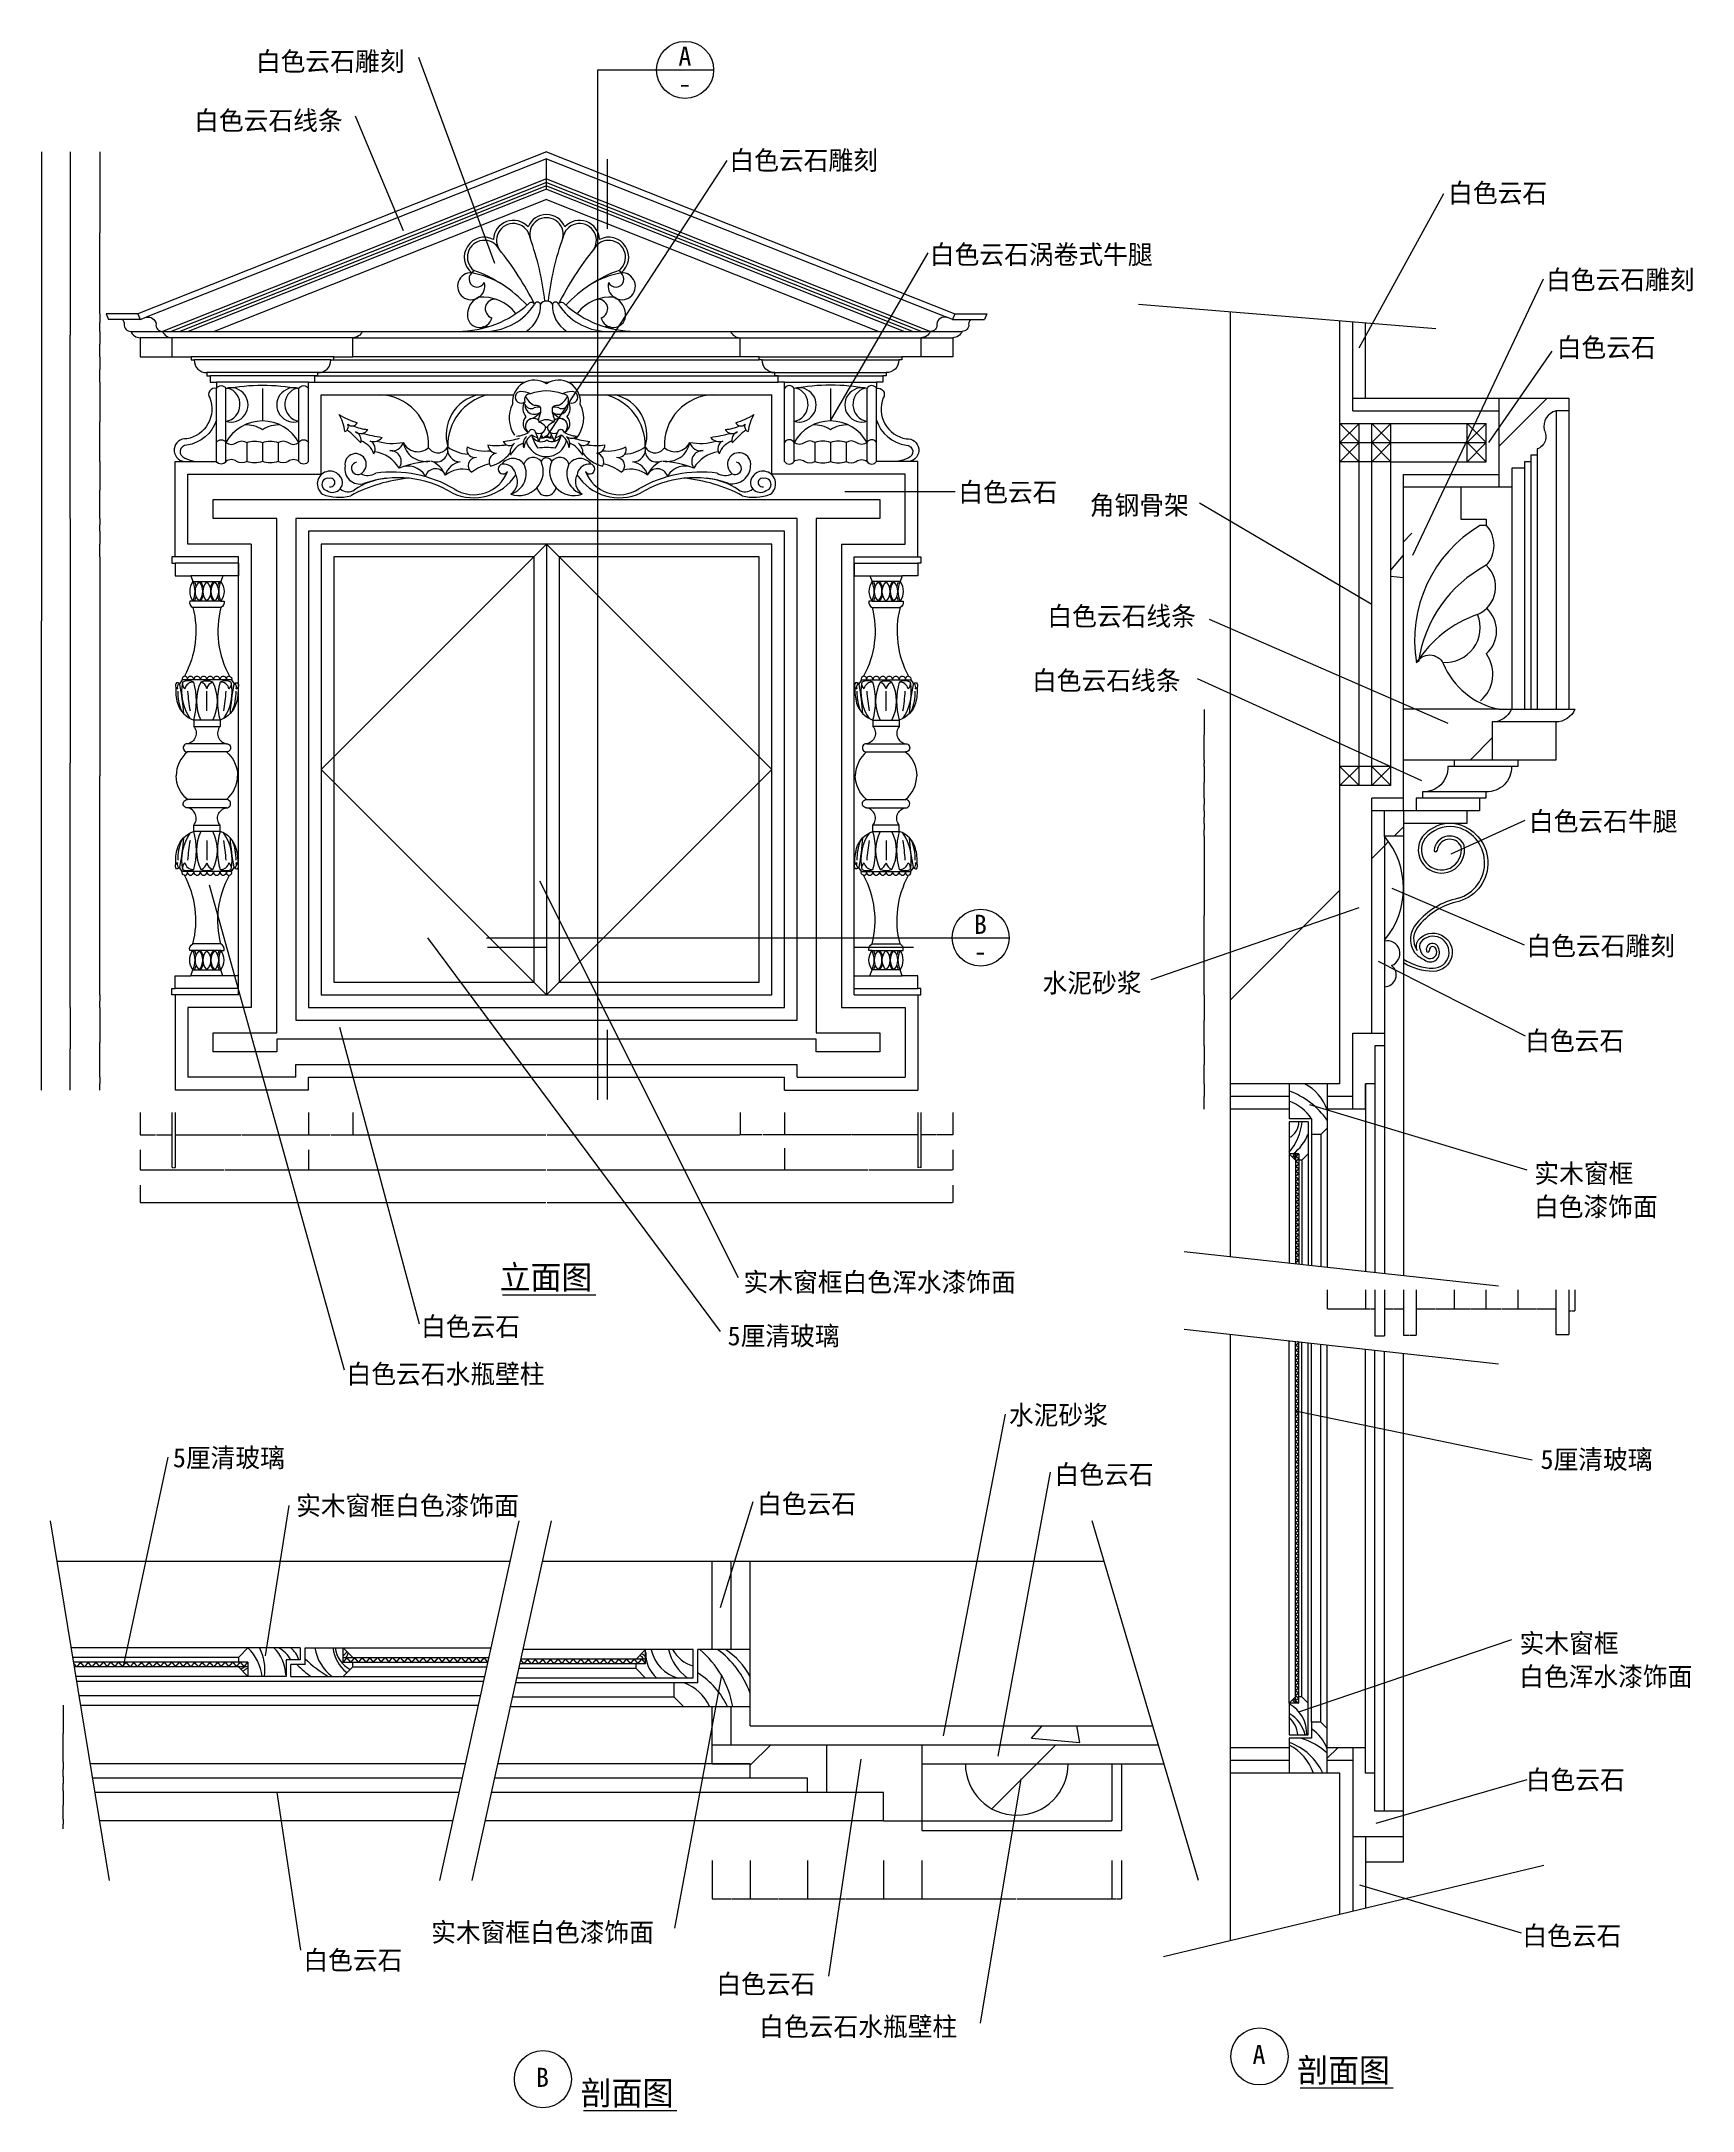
# Model space of a CAD drawing. Header units: metres. Extents: x 172 to 5375, y 420 to 6939.
import ezdxf

# ---------------------------------------------------------------- set-up
doc = ezdxf.new("R2010")
doc.units = ezdxf.units.M
for name, color, linetype in [('2', 2, 'Continuous'), ('3', 3, 'Continuous'), ('4', 4, 'Continuous'), ('7', 7, 'Continuous'), ('BH', 3, 'Continuous'), ('DIM', 3, 'Continuous'), ('TEXT', 3, 'Continuous')]:
    doc.layers.add(name, color=color, linetype=linetype)
doc.dimstyles.get("Standard").update_dxf_attribs({"dimtxt": 2.5, "dimasz": 2.5, "dimexe": 1.25, "dimexo": 0.625, "dimtad": 1, "dimcen": 2.5, "dimazin": 3, "dimtfac": 1, "dimtmove": 0, "dimatfit": 3})

# ---------------------------------------------------------------- blocks, each defined once
blk = doc.blocks.new('BH2')
at = {"layer": 'BH'}
blk.add_lwpolyline([(0, 32), (5, 28), (0, 24), (5, 20), (0, 16), (5, 12), (0, 8), (5, 4), (0, 0)], dxfattribs=at)
blk = doc.blocks.new('*D1')
for p, q in [((2933.96, 3564.62), (2933.96, 3390.99)), ((2943.96, 3564.62), (2943.96, 3390.99)), ((2937.96, 3390.99), (2933.71, 3390.99)), ((2944.21, 3390.99), (2939.96, 3390.99))]:
    blk.add_line(p, q)
at = {"layer": 'Defpoints'}
for p in [(2933.96, 3564.62), (2943.96, 3564.62), (2943.96, 3390.99)]:
    blk.add_point(p, dxfattribs=at)
at = {"layer": 'DIM', "insert": (2938.96, 3390.99), "char_height": 1, "attachment_point": 5}
blk.add_mtext('10', dxfattribs=at)
blk = doc.blocks.new('*D2')
for p, q in [((2513.96, 3451.66), (2513.96, 3383.27)), ((3043.96, 3446.41), (3043.96, 3383.27)), ((2514.21, 3383.27), (2777.46, 3383.27)), ((2780.46, 3383.27), (3043.71, 3383.27))]:
    blk.add_line(p, q)
at = {"layer": 'Defpoints'}
for p in [(2513.96, 3451.66), (3043.96, 3446.41), (2513.96, 3383.27)]:
    blk.add_point(p, dxfattribs=at)
at = {"layer": 'DIM', "insert": (2778.96, 3383.27), "char_height": 1, "attachment_point": 5}
blk.add_mtext('530', dxfattribs=at)
blk = doc.blocks.new('*D3')
for p, q in [((583.96, 3564.62), (583.96, 3390.99)), ((593.96, 3564.62), (593.96, 3390.99)), ((584.21, 3390.99), (587.96, 3390.99)), ((589.96, 3390.99), (593.71, 3390.99))]:
    blk.add_line(p, q)
at = {"layer": 'Defpoints'}
for p in [(583.96, 3564.62), (593.96, 3564.62), (583.96, 3390.99)]:
    blk.add_point(p, dxfattribs=at)
at = {"layer": 'DIM', "insert": (588.96, 3390.99), "char_height": 1, "attachment_point": 5}
blk.add_mtext('10', dxfattribs=at)
blk = doc.blocks.new('*D4')
for p, q in [((483.96, 3446.41), (483.96, 3383.27)), ((1013.96, 3446.41), (1013.96, 3383.27)), ((484.21, 3383.27), (747.46, 3383.27)), ((750.46, 3383.27), (1013.71, 3383.27))]:
    blk.add_line(p, q)
at = {"layer": 'Defpoints'}
for p in [(483.96, 3446.41), (1013.96, 3446.41), (483.96, 3383.27)]:
    blk.add_point(p, dxfattribs=at)
at = {"layer": 'DIM', "insert": (748.96, 3383.27), "char_height": 1, "attachment_point": 5}
blk.add_mtext('530', dxfattribs=at)
blk = doc.blocks.new('*D5')
for p, q in [((1013.96, 3446.41), (1013.96, 3383.27)), ((2513.96, 3451.66), (2513.96, 3383.27)), ((1014.21, 3383.27), (1761.96, 3383.27)), ((1765.96, 3383.27), (2513.71, 3383.27))]:
    blk.add_line(p, q)
at = {"layer": 'Defpoints'}
for p in [(1013.96, 3446.41), (2513.96, 3451.66), (1013.96, 3383.27)]:
    blk.add_point(p, dxfattribs=at)
at = {"layer": 'DIM', "insert": (1763.96, 3383.27), "char_height": 1, "attachment_point": 5}
blk.add_mtext('1500', dxfattribs=at)
blk = doc.blocks.new('*D6')
for p, q in [((4224.32, 3005.97), (4224.32, 2945.79)), ((4344.32, 3005.97), (4344.32, 2945.79)), ((4224.57, 2945.79), (4283.32, 2945.79)), ((4285.32, 2945.79), (4344.07, 2945.79))]:
    blk.add_line(p, q)
at = {"layer": 'Defpoints'}
for p in [(4224.32, 3005.97), (4344.32, 3005.97), (4224.32, 2945.79)]:
    blk.add_point(p, dxfattribs=at)
at = {"layer": 'DIM', "insert": (4284.32, 2945.79), "char_height": 1, "attachment_point": 5}
blk.add_mtext('60', dxfattribs=at)
blk = doc.blocks.new('*D7')
for p, q in [((4344.32, 3005.97), (4344.32, 2945.79)), ((4374.32, 3005.97), (4374.32, 2945.79)), ((4344.57, 2945.79), (4358.32, 2945.79)), ((4360.32, 2945.79), (4374.07, 2945.79))]:
    blk.add_line(p, q)
at = {"layer": 'Defpoints'}
for p in [(4344.32, 3005.97), (4374.32, 3005.97), (4344.32, 2945.79)]:
    blk.add_point(p, dxfattribs=at)
at = {"layer": 'DIM', "insert": (4359.32, 2945.79), "char_height": 1, "attachment_point": 5}
blk.add_mtext('15', dxfattribs=at)
blk = doc.blocks.new('*D8')
for p, q in [((241.15, 1322.69), (240.9, 1322.69)), ((241.4, 1337.69), (241.4, 1322.69)), ((241.4, 1307.69), (241.4, 1322.69)), ((241.4, 1322.69), (241.4, 1322.69)), ((241.65, 1322.69), (241.9, 1322.69))]:
    blk.add_line(p, q)
at = {"layer": 'Defpoints'}
for p in [(241.4, 1337.69), (241.4, 1322.69), (241.4, 1307.69)]:
    blk.add_point(p, dxfattribs=at)
at = {"layer": 'DIM', "insert": (241.4, 1323.815), "char_height": 1, "attachment_point": 5}
blk.add_mtext('10', dxfattribs=at)
blk = doc.blocks.new('*D9')
for p, q in [((241.4, 1697.69), (241.4, 1607.69)), ((241.15, 1607.69), (240.9, 1607.69)), ((241.4, 1517.69), (241.4, 1607.69)), ((241.4, 1607.69), (241.4, 1607.69)), ((241.65, 1607.69), (241.9, 1607.69))]:
    blk.add_line(p, q)
at = {"layer": 'Defpoints'}
for p in [(241.4, 1697.69), (241.4, 1607.69), (241.4, 1517.69)]:
    blk.add_point(p, dxfattribs=at)
at = {"layer": 'DIM', "insert": (241.4, 1608.815), "char_height": 1, "attachment_point": 5}
blk.add_mtext('60', dxfattribs=at)
blk = doc.blocks.new('*D10')
for p, q in [((241.15, 1382.69), (240.9, 1382.69)), ((241.4, 1427.69), (241.4, 1382.69)), ((241.4, 1337.69), (241.4, 1382.69)), ((241.4, 1382.69), (241.4, 1382.69)), ((241.65, 1382.69), (241.9, 1382.69))]:
    blk.add_line(p, q)
at = {"layer": 'Defpoints'}
for p in [(241.4, 1427.69), (241.4, 1382.69), (241.4, 1337.69)]:
    blk.add_point(p, dxfattribs=at)
at = {"layer": 'DIM', "insert": (241.4, 1383.815), "char_height": 1, "attachment_point": 5}
blk.add_mtext('30', dxfattribs=at)
blk = doc.blocks.new('*D11')
for p, q in [((241.4, 1517.69), (241.4, 1495.19)), ((241.15, 1495.19), (240.9, 1495.19)), ((241.4, 1472.69), (241.4, 1495.19)), ((241.4, 1495.19), (241.4, 1495.19)), ((241.65, 1495.19), (241.9, 1495.19))]:
    blk.add_line(p, q)
at = {"layer": 'Defpoints'}
for p in [(241.4, 1517.69), (241.4, 1495.19), (241.4, 1472.69)]:
    blk.add_point(p, dxfattribs=at)
at = {"layer": 'DIM', "insert": (241.4, 1496.315), "char_height": 1, "attachment_point": 5}
blk.add_mtext('15', dxfattribs=at)
blk = doc.blocks.new('*D12')
for p, q in [((241.15, 1450.19), (240.9, 1450.19)), ((241.4, 1472.69), (241.4, 1450.19)), ((241.4, 1427.69), (241.4, 1450.19)), ((241.4, 1450.19), (241.4, 1450.19)), ((241.65, 1450.19), (241.9, 1450.19))]:
    blk.add_line(p, q)
at = {"layer": 'Defpoints'}
for p in [(241.4, 1472.69), (241.4, 1450.19), (241.4, 1427.69)]:
    blk.add_point(p, dxfattribs=at)
at = {"layer": 'DIM', "insert": (241.4, 1451.315), "char_height": 1, "attachment_point": 5}
blk.add_mtext('15', dxfattribs=at)
blk = doc.blocks.new('*D13')
for p, q in [((2286.3, 1208.43), (2286.3, 1087.15)), ((2406.3, 1208.43), (2406.3, 1087.15)), ((2286.55, 1087.15), (2345.3, 1087.15)), ((2347.3, 1087.15), (2406.05, 1087.15))]:
    blk.add_line(p, q)
at = {"layer": 'Defpoints'}
for p in [(2286.3, 1208.43), (2406.3, 1208.43), (2286.3, 1087.15)]:
    blk.add_point(p, dxfattribs=at)
at = {"layer": 'DIM', "insert": (2346.3, 1087.15), "char_height": 1, "attachment_point": 5}
blk.add_mtext('40', dxfattribs=at)
blk = doc.blocks.new('*D14')
for p, q in [((2946.3, 1208.43), (2946.3, 1087.15)), ((3545.52, 1208.43), (3545.52, 1087.15)), ((2946.55, 1087.15), (3244.41, 1087.15)), ((3247.41, 1087.15), (3545.27, 1087.15))]:
    blk.add_line(p, q)
at = {"layer": 'Defpoints'}
for p in [(2946.3, 1208.43), (3545.52, 1208.43), (2946.3, 1087.15)]:
    blk.add_point(p, dxfattribs=at)
at = {"layer": 'DIM', "insert": (3245.91, 1087.15), "char_height": 1, "attachment_point": 5}
blk.add_mtext('200', dxfattribs=at)
blk = doc.blocks.new('*D15')
for p, q in [((2826.3, 1208.43), (2826.3, 1087.15)), ((2946.3, 1208.43), (2946.3, 1087.15)), ((2826.55, 1087.15), (2885.3, 1087.15)), ((2887.3, 1087.15), (2946.05, 1087.15))]:
    blk.add_line(p, q)
at = {"layer": 'Defpoints'}
for p in [(2826.3, 1208.43), (2946.3, 1208.43), (2826.3, 1087.15)]:
    blk.add_point(p, dxfattribs=at)
at = {"layer": 'DIM', "insert": (2886.3, 1087.15), "char_height": 1, "attachment_point": 5}
blk.add_mtext('40', dxfattribs=at)
blk = doc.blocks.new('*D16')
for p, q in [((2406.3, 1208.43), (2406.3, 1087.15)), ((2586.3, 1208.43), (2586.3, 1087.15)), ((2406.55, 1087.15), (2495.3, 1087.15)), ((2497.3, 1087.15), (2586.05, 1087.15))]:
    blk.add_line(p, q)
at = {"layer": 'Defpoints'}
for p in [(2406.3, 1208.43), (2586.3, 1208.43), (2406.3, 1087.15)]:
    blk.add_point(p, dxfattribs=at)
at = {"layer": 'DIM', "insert": (2496.3, 1087.15), "char_height": 1, "attachment_point": 5}
blk.add_mtext('60', dxfattribs=at)
blk = doc.blocks.new('*D17')
for p, q in [((2586.3, 1208.43), (2586.3, 1087.15)), ((2826.3, 1208.43), (2826.3, 1087.15)), ((2586.55, 1087.15), (2705.3, 1087.15)), ((2707.3, 1087.15), (2826.05, 1087.15))]:
    blk.add_line(p, q)
at = {"layer": 'Defpoints'}
for p in [(2586.3, 1208.43), (2826.3, 1208.43), (2586.3, 1087.15)]:
    blk.add_point(p, dxfattribs=at)
at = {"layer": 'DIM', "insert": (2706.3, 1087.15), "char_height": 1, "attachment_point": 5}
blk.add_mtext('80', dxfattribs=at)
blk = doc.blocks.new('*D18')
for p, q in [((3545.52, 1208.43), (3545.52, 1087.15)), ((3575.52, 1208.43), (3575.52, 1087.15)), ((3545.77, 1087.15), (3559.52, 1087.15)), ((3561.52, 1087.15), (3575.27, 1087.15))]:
    blk.add_line(p, q)
at = {"layer": 'Defpoints'}
for p in [(3545.52, 1208.43), (3575.52, 1208.43), (3545.52, 1087.15)]:
    blk.add_point(p, dxfattribs=at)
at = {"layer": 'DIM', "insert": (3560.52, 1087.15), "char_height": 1, "attachment_point": 5}
blk.add_mtext('10', dxfattribs=at)
blk = doc.blocks.new('*D19')
for p, q in [((483.96, 3335.65), (483.96, 3280.34)), ((3043.96, 3335.65), (3043.96, 3280.34)), ((484.21, 3280.34), (1761.96, 3280.34)), ((1765.96, 3280.34), (3043.71, 3280.34))]:
    blk.add_line(p, q)
at = {"layer": 'Defpoints'}
for p in [(483.96, 3335.65), (3043.96, 3335.65), (483.96, 3280.34)]:
    blk.add_point(p, dxfattribs=at)
at = {"layer": 'DIM', "insert": (1763.96, 3280.34), "char_height": 1, "attachment_point": 5}
blk.add_mtext('2560', dxfattribs=at)
blk = doc.blocks.new('*D20')
for p, q in [((4985.42, 3005.97), (4985.42, 2939.79)), ((5004.32, 3005.97), (5004.32, 2939.79)), ((4985.67, 2939.79), (4993.87, 2939.79)), ((4995.87, 2939.79), (5004.07, 2939.79))]:
    blk.add_line(p, q)
at = {"layer": 'Defpoints'}
for p in [(4985.42, 3005.97), (5004.32, 3005.97), (4985.42, 2939.79)]:
    blk.add_point(p, dxfattribs=at)
at = {"layer": 'DIM', "insert": (4994.87, 2939.79), "char_height": 1, "attachment_point": 5}
blk.add_mtext('10', dxfattribs=at)
blk = doc.blocks.new('*D21')
for p, q in [((4944.32, 3005.97), (4944.32, 2864.92)), ((4985.42, 3005.97), (4985.42, 2864.92)), ((4944.57, 2864.92), (4963.87, 2864.92)), ((4965.87, 2864.92), (4985.17, 2864.92))]:
    blk.add_line(p, q)
at = {"layer": 'Defpoints'}
for p in [(4944.32, 3005.97), (4985.42, 3005.97), (4944.32, 2864.92)]:
    blk.add_point(p, dxfattribs=at)
at = {"layer": 'DIM', "insert": (4964.87, 2864.92), "char_height": 1, "attachment_point": 5}
blk.add_mtext('20', dxfattribs=at)
blk = doc.blocks.new('*D22')
for p, q in [((4624.32, 3005.97), (4624.32, 2945.79)), ((4724.32, 3005.97), (4724.32, 2945.79)), ((4624.57, 2945.79), (4673.32, 2945.79)), ((4675.32, 2945.79), (4724.07, 2945.79))]:
    blk.add_line(p, q)
at = {"layer": 'Defpoints'}
for p in [(4624.32, 3005.97), (4724.32, 3005.97), (4624.32, 2945.79)]:
    blk.add_point(p, dxfattribs=at)
at = {"layer": 'DIM', "insert": (4674.32, 2945.79), "char_height": 1, "attachment_point": 5}
blk.add_mtext('50', dxfattribs=at)
blk = doc.blocks.new('*D23')
for p, q in [((4724.32, 3005.97), (4724.32, 2945.79)), ((4824.32, 3005.97), (4824.32, 2945.79)), ((4724.57, 2945.79), (4773.32, 2945.79)), ((4775.32, 2945.79), (4824.07, 2945.79))]:
    blk.add_line(p, q)
at = {"layer": 'Defpoints'}
for p in [(4724.32, 3005.97), (4824.32, 3005.97), (4724.32, 2945.79)]:
    blk.add_point(p, dxfattribs=at)
at = {"layer": 'DIM', "insert": (4774.32, 2945.79), "char_height": 1, "attachment_point": 5}
blk.add_mtext('50', dxfattribs=at)
blk = doc.blocks.new('*D24')
for p, q in [((4404.32, 3005.97), (4404.32, 2945.79)), ((4464.32, 3005.97), (4464.32, 2945.79)), ((4404.57, 2945.79), (4433.32, 2945.79)), ((4435.32, 2945.79), (4464.07, 2945.79))]:
    blk.add_line(p, q)
at = {"layer": 'Defpoints'}
for p in [(4404.32, 3005.97), (4464.32, 3005.97), (4404.32, 2945.79)]:
    blk.add_point(p, dxfattribs=at)
at = {"layer": 'DIM', "insert": (4434.32, 2945.79), "char_height": 1, "attachment_point": 5}
blk.add_mtext('30', dxfattribs=at)
blk = doc.blocks.new('*D25')
for p, q in [((4504.32, 3005.97), (4504.32, 2945.79)), ((4624.32, 3005.97), (4624.32, 2945.79)), ((4504.57, 2945.79), (4563.32, 2945.79)), ((4565.32, 2945.79), (4624.07, 2945.79))]:
    blk.add_line(p, q)
at = {"layer": 'Defpoints'}
for p in [(4504.32, 3005.97), (4624.32, 3005.97), (4504.32, 2945.79)]:
    blk.add_point(p, dxfattribs=at)
at = {"layer": 'DIM', "insert": (4564.32, 2945.79), "char_height": 1, "attachment_point": 5}
blk.add_mtext('60', dxfattribs=at)
blk = doc.blocks.new('*D26')
for p, q in [((4374.32, 3005.97), (4374.32, 2860.7)), ((4404.32, 3005.97), (4404.32, 2860.7)), ((4374.57, 2860.7), (4388.32, 2860.7)), ((4390.32, 2860.7), (4404.07, 2860.7))]:
    blk.add_line(p, q)
at = {"layer": 'Defpoints'}
for p in [(4374.32, 3005.97), (4404.32, 3005.97), (4374.32, 2860.7)]:
    blk.add_point(p, dxfattribs=at)
at = {"layer": 'DIM', "insert": (4389.32, 2860.7), "char_height": 1, "attachment_point": 5}
blk.add_mtext('15', dxfattribs=at)
blk = doc.blocks.new('*D27')
for p, q in [((4464.32, 3005.97), (4464.32, 2862.81)), ((4504.32, 3005.97), (4504.32, 2862.81)), ((4464.57, 2862.81), (4483.32, 2862.81)), ((4485.32, 2862.81), (4504.07, 2862.81))]:
    blk.add_line(p, q)
at = {"layer": 'Defpoints'}
for p in [(4464.32, 3005.97), (4504.32, 3005.97), (4464.32, 2862.81)]:
    blk.add_point(p, dxfattribs=at)
at = {"layer": 'DIM', "insert": (4484.32, 2862.81), "char_height": 1, "attachment_point": 5}
blk.add_mtext('20', dxfattribs=at)
blk = doc.blocks.new('*D28')
for p, q in [((4824.32, 3005.97), (4824.32, 2945.79)), ((4944.32, 3005.97), (4944.32, 2945.79)), ((4824.57, 2945.79), (4883.32, 2945.79)), ((4885.32, 2945.79), (4944.07, 2945.79))]:
    blk.add_line(p, q)
at = {"layer": 'Defpoints'}
for p in [(4824.32, 3005.97), (4944.32, 3005.97), (4824.32, 2945.79)]:
    blk.add_point(p, dxfattribs=at)
at = {"layer": 'DIM', "insert": (4884.32, 2945.79), "char_height": 1, "attachment_point": 5}
blk.add_mtext('60', dxfattribs=at)
blk = doc.blocks.new('*D29')
for p, q in [((356.51, 5415.23), (356.26, 5415.23)), ((356.76, 5435.23), (356.76, 5415.23)), ((356.76, 5395.23), (356.76, 5415.23)), ((356.76, 5415.23), (356.76, 5415.23)), ((357.01, 5415.23), (357.26, 5415.23))]:
    blk.add_line(p, q)
at = {"layer": 'Defpoints'}
for p in [(356.76, 5435.23), (356.76, 5415.23), (356.76, 5395.23)]:
    blk.add_point(p, dxfattribs=at)
at = {"layer": 'DIM', "insert": (356.76, 5416.355), "char_height": 1, "attachment_point": 5}
blk.add_mtext('0', dxfattribs=at)
blk = doc.blocks.new('*D30')
for p, q in [((356.76, 5315.23), (356.76, 4625.23)), ((356.51, 4625.23), (356.26, 4625.23)), ((356.76, 3935.23), (356.76, 4625.23)), ((356.76, 4625.23), (356.76, 4625.23)), ((357.01, 4625.23), (357.26, 4625.23))]:
    blk.add_line(p, q)
at = {"layer": 'Defpoints'}
for p in [(356.76, 5315.23), (356.76, 4625.23), (356.76, 3935.23)]:
    blk.add_point(p, dxfattribs=at)
at = {"layer": 'DIM', "insert": (356.76, 4626.355), "char_height": 1, "attachment_point": 5}
blk.add_mtext('0', dxfattribs=at)
blk = doc.blocks.new('*D31')
for p, q in [((263.02, 5435.23), (263.02, 4665.23)), ((262.77, 4665.23), (262.52, 4665.23)), ((263.02, 3895.23), (263.02, 4665.23)), ((263.02, 4665.23), (263.02, 4665.23)), ((263.27, 4665.23), (263.52, 4665.23))]:
    blk.add_line(p, q)
at = {"layer": 'Defpoints'}
for p in [(263.02, 5435.23), (263.02, 4665.23), (263.02, 3895.23)]:
    blk.add_point(p, dxfattribs=at)
at = {"layer": 'DIM', "insert": (263.02, 4666.355), "char_height": 1, "attachment_point": 5}
blk.add_mtext('0', dxfattribs=at)
blk = doc.blocks.new('*D32')
for p, q in [((172.91, 6590.3), (172.91, 5112.77)), ((172.66, 5112.77), (172.41, 5112.77)), ((172.91, 3635.23), (172.91, 5112.77)), ((172.91, 5112.77), (172.91, 5112.77)), ((173.16, 5112.77), (173.41, 5112.77))]:
    blk.add_line(p, q)
at = {"layer": 'Defpoints'}
for p in [(172.91, 6590.3), (172.91, 5112.77), (172.91, 3635.23)]:
    blk.add_point(p, dxfattribs=at)
at = {"layer": 'DIM', "insert": (172.91, 5113.895), "char_height": 1, "attachment_point": 5}
blk.add_mtext('0', dxfattribs=at)
blk = doc.blocks.new('*D33')
for p, q in [((356.76, 3895.23), (356.76, 3785.23)), ((356.51, 3785.23), (356.26, 3785.23)), ((356.76, 3675.23), (356.76, 3785.23)), ((356.76, 3785.23), (356.76, 3785.23)), ((357.01, 3785.23), (357.26, 3785.23))]:
    blk.add_line(p, q)
at = {"layer": 'Defpoints'}
for p in [(356.76, 3895.23), (356.76, 3785.23), (356.76, 3675.23)]:
    blk.add_point(p, dxfattribs=at)
at = {"layer": 'DIM', "insert": (356.76, 3786.355), "char_height": 1, "attachment_point": 5}
blk.add_mtext('0', dxfattribs=at)
blk = doc.blocks.new('*D34')
for p, q in [((263.02, 3895.23), (263.02, 3765.23)), ((262.77, 3765.23), (262.52, 3765.23)), ((263.02, 3635.23), (263.02, 3765.23)), ((263.02, 3765.23), (263.02, 3765.23)), ((263.27, 3765.23), (263.52, 3765.23))]:
    blk.add_line(p, q)
at = {"layer": 'Defpoints'}
for p in [(263.02, 3895.23), (263.02, 3765.23), (263.02, 3635.23)]:
    blk.add_point(p, dxfattribs=at)
at = {"layer": 'DIM', "insert": (263.02, 3766.355), "char_height": 1, "attachment_point": 5}
blk.add_mtext('0', dxfattribs=at)
blk = doc.blocks.new('*D35')
for p, q in [((356.51, 3655.23), (356.26, 3655.23)), ((356.76, 3675.23), (356.76, 3655.23)), ((356.76, 3635.23), (356.76, 3655.23)), ((356.76, 3655.23), (356.76, 3655.23)), ((357.01, 3655.23), (357.26, 3655.23))]:
    blk.add_line(p, q)
at = {"layer": 'Defpoints'}
for p in [(356.76, 3675.23), (356.76, 3655.23), (356.76, 3635.23)]:
    blk.add_point(p, dxfattribs=at)
at = {"layer": 'DIM', "insert": (356.76, 3656.355), "char_height": 1, "attachment_point": 5}
blk.add_mtext('0', dxfattribs=at)
blk = doc.blocks.new('*D36')
for p, q in [((356.51, 3915.23), (356.26, 3915.23)), ((356.76, 3935.23), (356.76, 3915.23)), ((356.76, 3895.23), (356.76, 3915.23)), ((356.76, 3915.23), (356.76, 3915.23)), ((357.01, 3915.23), (357.26, 3915.23))]:
    blk.add_line(p, q)
at = {"layer": 'Defpoints'}
for p in [(356.76, 3935.23), (356.76, 3915.23), (356.76, 3895.23)]:
    blk.add_point(p, dxfattribs=at)
at = {"layer": 'DIM', "insert": (356.76, 3916.355), "char_height": 1, "attachment_point": 5}
blk.add_mtext('0', dxfattribs=at)
blk = doc.blocks.new('*D37')
for p, q in [((356.76, 5945.23), (356.76, 5905.23)), ((356.51, 5905.23), (356.26, 5905.23)), ((356.76, 5865.23), (356.76, 5905.23)), ((356.76, 5905.23), (356.76, 5905.23)), ((357.01, 5905.23), (357.26, 5905.23))]:
    blk.add_line(p, q)
at = {"layer": 'Defpoints'}
for p in [(356.76, 5945.23), (356.76, 5905.23), (356.76, 5865.23)]:
    blk.add_point(p, dxfattribs=at)
at = {"layer": 'DIM', "insert": (356.76, 5906.355), "char_height": 1, "attachment_point": 5}
blk.add_mtext('0', dxfattribs=at)
blk = doc.blocks.new('*D38')
for p, q in [((263.02, 6590.3), (263.02, 6012.77)), ((262.77, 6012.77), (262.52, 6012.77)), ((263.02, 5435.23), (263.02, 6012.77)), ((263.02, 6012.77), (263.02, 6012.77)), ((263.27, 6012.77), (263.52, 6012.77))]:
    blk.add_line(p, q)
at = {"layer": 'Defpoints'}
for p in [(263.02, 6590.3), (263.02, 6012.77), (263.02, 5435.23)]:
    blk.add_point(p, dxfattribs=at)
at = {"layer": 'DIM', "insert": (263.02, 6013.895), "char_height": 1, "attachment_point": 5}
blk.add_mtext('0', dxfattribs=at)
blk = doc.blocks.new('*D39')
for p, q in [((356.76, 5615.23), (356.76, 5525.23)), ((356.51, 5525.23), (356.26, 5525.23)), ((356.76, 5435.23), (356.76, 5525.23)), ((356.76, 5525.23), (356.76, 5525.23)), ((357.01, 5525.23), (357.26, 5525.23))]:
    blk.add_line(p, q)
at = {"layer": 'Defpoints'}
for p in [(356.76, 5615.23), (356.76, 5525.23), (356.76, 5435.23)]:
    blk.add_point(p, dxfattribs=at)
at = {"layer": 'DIM', "insert": (356.76, 5526.355), "char_height": 1, "attachment_point": 5}
blk.add_mtext('0', dxfattribs=at)
blk = doc.blocks.new('*D40')
for p, q in [((356.51, 5355.23), (356.26, 5355.23)), ((356.76, 5395.23), (356.76, 5355.23)), ((356.76, 5315.23), (356.76, 5355.23)), ((356.76, 5355.23), (356.76, 5355.23)), ((357.01, 5355.23), (357.26, 5355.23))]:
    blk.add_line(p, q)
at = {"layer": 'Defpoints'}
for p in [(356.76, 5395.23), (356.76, 5355.23), (356.76, 5315.23)]:
    blk.add_point(p, dxfattribs=at)
at = {"layer": 'DIM', "insert": (356.76, 5356.355), "char_height": 1, "attachment_point": 5}
blk.add_mtext('0', dxfattribs=at)
blk = doc.blocks.new('*D41')
for p, q in [((356.76, 5865.23), (356.76, 5740.23)), ((356.51, 5740.23), (356.26, 5740.23)), ((356.76, 5615.23), (356.76, 5740.23)), ((356.76, 5740.23), (356.76, 5740.23)), ((357.01, 5740.23), (357.26, 5740.23))]:
    blk.add_line(p, q)
at = {"layer": 'Defpoints'}
for p in [(356.76, 5865.23), (356.76, 5740.23), (356.76, 5615.23)]:
    blk.add_point(p, dxfattribs=at)
at = {"layer": 'DIM', "insert": (356.76, 5741.355), "char_height": 1, "attachment_point": 5}
blk.add_mtext('0', dxfattribs=at)
blk = doc.blocks.new('*D42')
for p, q in [((356.76, 6590.3), (356.76, 6335.48)), ((356.51, 6335.48), (356.26, 6335.48)), ((356.76, 6080.67), (356.76, 6335.48)), ((356.76, 6335.48), (356.76, 6335.48)), ((357.01, 6335.48), (357.26, 6335.48))]:
    blk.add_line(p, q)
at = {"layer": 'Defpoints'}
for p in [(356.76, 6590.3), (356.76, 6335.48), (356.76, 6080.67)]:
    blk.add_point(p, dxfattribs=at)
at = {"layer": 'DIM', "insert": (356.76, 6336.605), "char_height": 1, "attachment_point": 5}
blk.add_mtext('0', dxfattribs=at)
blk = doc.blocks.new('*D43')
for p, q in [((356.76, 6080.67), (356.76, 6052.95)), ((356.51, 6052.95), (356.26, 6052.95)), ((356.76, 6025.23), (356.76, 6052.95)), ((356.76, 6052.95), (356.76, 6052.95)), ((357.01, 6052.95), (357.26, 6052.95))]:
    blk.add_line(p, q)
at = {"layer": 'Defpoints'}
for p in [(356.76, 6080.67), (356.76, 6052.95), (356.76, 6025.23)]:
    blk.add_point(p, dxfattribs=at)
at = {"layer": 'DIM', "insert": (356.76, 6054.075), "char_height": 1, "attachment_point": 5}
blk.add_mtext('0', dxfattribs=at)
blk = doc.blocks.new('*D44')
for p, q in [((356.76, 6025.23), (356.76, 5985.23)), ((356.51, 5985.23), (356.26, 5985.23)), ((356.76, 5945.23), (356.76, 5985.23)), ((356.76, 5985.23), (356.76, 5985.23)), ((357.01, 5985.23), (357.26, 5985.23))]:
    blk.add_line(p, q)
at = {"layer": 'Defpoints'}
for p in [(356.76, 6025.23), (356.76, 5985.23), (356.76, 5945.23)]:
    blk.add_point(p, dxfattribs=at)
at = {"layer": 'DIM', "insert": (356.76, 5986.355), "char_height": 1, "attachment_point": 5}
blk.add_mtext('0', dxfattribs=at)
blk = doc.blocks.new('*D45')
for p, q in [((1153.96, 3564.62), (1153.96, 3494.03)), ((2373.96, 3564.62), (2373.96, 3494.03)), ((1154.21, 3494.03), (1761.96, 3494.03)), ((1765.96, 3494.03), (2373.71, 3494.03))]:
    blk.add_line(p, q)
at = {"layer": 'Defpoints'}
for p in [(1153.96, 3564.62), (2373.96, 3564.62), (1153.96, 3494.03)]:
    blk.add_point(p, dxfattribs=at)
at = {"layer": 'DIM', "insert": (1763.96, 3494.03), "char_height": 1, "attachment_point": 5}
blk.add_mtext('1220', dxfattribs=at)
blk = doc.blocks.new('*D46')
for p, q in [((593.96, 3564.62), (593.96, 3494.03)), ((1013.96, 3564.62), (1013.96, 3494.03)), ((594.21, 3494.03), (802.46, 3494.03)), ((805.46, 3494.03), (1013.71, 3494.03))]:
    blk.add_line(p, q)
at = {"layer": 'Defpoints'}
for p in [(593.96, 3564.62), (1013.96, 3564.62), (593.96, 3494.03)]:
    blk.add_point(p, dxfattribs=at)
at = {"layer": 'DIM', "insert": (803.96, 3494.03), "char_height": 1, "attachment_point": 5}
blk.add_mtext('420', dxfattribs=at)
blk = doc.blocks.new('*D47')
for p, q in [((483.96, 3564.62), (483.96, 3494.03)), ((583.96, 3564.62), (583.96, 3494.03)), ((484.21, 3494.03), (532.46, 3494.03)), ((535.46, 3494.03), (583.71, 3494.03))]:
    blk.add_line(p, q)
at = {"layer": 'Defpoints'}
for p in [(483.96, 3564.62), (583.96, 3564.62), (483.96, 3494.03)]:
    blk.add_point(p, dxfattribs=at)
at = {"layer": 'DIM', "insert": (533.96, 3494.03), "char_height": 1, "attachment_point": 5}
blk.add_mtext('100', dxfattribs=at)
blk = doc.blocks.new('*D48')
for p, q in [((1013.96, 3564.62), (1013.96, 3494.03)), ((1153.96, 3564.62), (1153.96, 3494.03)), ((1014.21, 3494.03), (1082.46, 3494.03)), ((1085.46, 3494.03), (1153.71, 3494.03))]:
    blk.add_line(p, q)
at = {"layer": 'Defpoints'}
for p in [(1013.96, 3564.62), (1153.96, 3564.62), (1013.96, 3494.03)]:
    blk.add_point(p, dxfattribs=at)
at = {"layer": 'DIM', "insert": (1083.96, 3494.03), "char_height": 1, "attachment_point": 5}
blk.add_mtext('140', dxfattribs=at)
blk = doc.blocks.new('*D49')
for p, q in [((3836.7, 4434.65), (3836.7, 4184.65)), ((3836.45, 4184.65), (3836.2, 4184.65)), ((3836.7, 3934.65), (3836.7, 4184.65)), ((3836.7, 4184.65), (3836.7, 4184.65)), ((3836.95, 4184.65), (3837.2, 4184.65))]:
    blk.add_line(p, q)
at = {"layer": 'Defpoints'}
for p in [(3836.7, 4434.65), (3836.7, 4184.65), (3836.7, 3934.65)]:
    blk.add_point(p, dxfattribs=at)
at = {"layer": 'DIM', "insert": (3836.7, 4185.775), "char_height": 1, "attachment_point": 5}
blk.add_mtext('250', dxfattribs=at)
blk = doc.blocks.new('*D50')
for p, q in [((2513.96, 3564.62), (2513.96, 3494.03)), ((2933.96, 3564.62), (2933.96, 3494.03)), ((2722.46, 3494.03), (2513.71, 3494.03)), ((2934.21, 3494.03), (2725.46, 3494.03))]:
    blk.add_line(p, q)
at = {"layer": 'Defpoints'}
for p in [(2513.96, 3564.62), (2933.96, 3564.62), (2933.96, 3494.03)]:
    blk.add_point(p, dxfattribs=at)
at = {"layer": 'DIM', "insert": (2723.96, 3494.03), "char_height": 1, "attachment_point": 5}
blk.add_mtext('420', dxfattribs=at)
blk = doc.blocks.new('*D51')
for p, q in [((2373.96, 3564.62), (2373.96, 3494.03)), ((2513.96, 3564.62), (2513.96, 3494.03)), ((2442.46, 3494.03), (2373.71, 3494.03)), ((2514.21, 3494.03), (2445.46, 3494.03))]:
    blk.add_line(p, q)
at = {"layer": 'Defpoints'}
for p in [(2373.96, 3564.62), (2513.96, 3564.62), (2513.96, 3494.03)]:
    blk.add_point(p, dxfattribs=at)
at = {"layer": 'DIM', "insert": (2443.96, 3494.03), "char_height": 1, "attachment_point": 5}
blk.add_mtext('140', dxfattribs=at)
blk = doc.blocks.new('*D52')
for p, q in [((2943.96, 3564.62), (2943.96, 3494.03)), ((3043.96, 3564.62), (3043.96, 3494.03)), ((2992.46, 3494.03), (2943.71, 3494.03)), ((3044.21, 3494.03), (2995.46, 3494.03))]:
    blk.add_line(p, q)
at = {"layer": 'Defpoints'}
for p in [(2943.96, 3564.62), (3043.96, 3564.62), (3043.96, 3494.03)]:
    blk.add_point(p, dxfattribs=at)
at = {"layer": 'DIM', "insert": (2993.96, 3494.03), "char_height": 1, "attachment_point": 5}
blk.add_mtext('100', dxfattribs=at)
blk = doc.blocks.new('*D53')
for p, q in [((3836.7, 3934.65), (3836.7, 3854.65)), ((3836.45, 3854.65), (3836.2, 3854.65)), ((3836.7, 3774.65), (3836.7, 3854.65)), ((3836.7, 3854.65), (3836.7, 3854.65)), ((3836.95, 3854.65), (3837.2, 3854.65))]:
    blk.add_line(p, q)
at = {"layer": 'Defpoints'}
for p in [(3836.7, 3934.65), (3836.7, 3854.65), (3836.7, 3774.65)]:
    blk.add_point(p, dxfattribs=at)
at = {"layer": 'DIM', "insert": (3836.7, 3855.775), "char_height": 1, "attachment_point": 5}
blk.add_mtext('80', dxfattribs=at)
blk = doc.blocks.new('*D54')
for p, q in [((3836.7, 3774.65), (3836.7, 3714.65)), ((3836.45, 3714.65), (3836.2, 3714.65)), ((3836.7, 3654.66), (3836.7, 3714.65)), ((3836.7, 3714.65), (3836.7, 3714.65)), ((3836.95, 3714.65), (3837.2, 3714.65))]:
    blk.add_line(p, q)
at = {"layer": 'Defpoints'}
for p in [(3836.7, 3774.65), (3836.7, 3714.65), (3836.7, 3654.66)]:
    blk.add_point(p, dxfattribs=at)
at = {"layer": 'DIM', "insert": (3836.7, 3715.775), "char_height": 1, "attachment_point": 5}
blk.add_mtext('60', dxfattribs=at)
blk = doc.blocks.new('*D55')
for p, q in [((3836.7, 3654.66), (3836.7, 3614.65)), ((3836.45, 3614.65), (3836.2, 3614.65)), ((3836.7, 3574.65), (3836.7, 3614.65)), ((3836.7, 3614.65), (3836.7, 3614.65)), ((3836.95, 3614.65), (3837.2, 3614.65))]:
    blk.add_line(p, q)
at = {"layer": 'Defpoints'}
for p in [(3836.7, 3654.66), (3836.7, 3614.65), (3836.7, 3574.65)]:
    blk.add_point(p, dxfattribs=at)
at = {"layer": 'DIM', "insert": (3836.7, 3615.775), "char_height": 1, "attachment_point": 5}
blk.add_mtext('40', dxfattribs=at)
blk = doc.blocks.new('*D56')
for p, q in [((3836.45, 4664.65), (3836.2, 4664.65)), ((3836.7, 4674.65), (3836.7, 4664.65)), ((3836.7, 4654.65), (3836.7, 4664.65)), ((3836.7, 4664.65), (3836.7, 4664.65)), ((3836.95, 4664.65), (3837.2, 4664.65))]:
    blk.add_line(p, q)
at = {"layer": 'Defpoints'}
for p in [(3836.7, 4674.65), (3836.7, 4664.65), (3836.7, 4654.65)]:
    blk.add_point(p, dxfattribs=at)
at = {"layer": 'DIM', "insert": (3836.7, 4665.775), "char_height": 1, "attachment_point": 5}
blk.add_mtext('0', dxfattribs=at)
blk = doc.blocks.new('*D57')
for p, q in [((3836.7, 4654.65), (3836.7, 4603.58)), ((3836.45, 4603.58), (3836.2, 4603.58)), ((3836.7, 4554.65), (3836.7, 4603.58)), ((3836.7, 4603.58), (3836.7, 4603.58)), ((3836.95, 4603.58), (3837.2, 4603.58))]:
    blk.add_line(p, q)
at = {"layer": 'Defpoints'}
for p in [(3836.7, 4654.65), (3836.7, 4603.58), (3836.7, 4554.65)]:
    blk.add_point(p, dxfattribs=at)
at = {"layer": 'DIM', "insert": (3836.7, 4604.705), "char_height": 1, "attachment_point": 5}
blk.add_mtext('50', dxfattribs=at)
blk = doc.blocks.new('*D58')
for p, q in [((3836.45, 4534.65), (3836.2, 4534.65)), ((3836.7, 4554.65), (3836.7, 4534.65)), ((3836.7, 4514.65), (3836.7, 4534.65)), ((3836.7, 4534.65), (3836.7, 4534.65)), ((3836.95, 4534.65), (3837.2, 4534.65))]:
    blk.add_line(p, q)
at = {"layer": 'Defpoints'}
for p in [(3836.7, 4554.65), (3836.7, 4534.65), (3836.7, 4514.65)]:
    blk.add_point(p, dxfattribs=at)
at = {"layer": 'DIM', "insert": (3836.7, 4535.775), "char_height": 1, "attachment_point": 5}
blk.add_mtext('20', dxfattribs=at)
blk = doc.blocks.new('*D59')
for p, q in [((3836.7, 4514.65), (3836.7, 4494.65)), ((3836.45, 4494.65), (3836.2, 4494.65)), ((3836.7, 4474.65), (3836.7, 4494.65)), ((3836.7, 4494.65), (3836.7, 4494.65)), ((3836.95, 4494.65), (3837.2, 4494.65))]:
    blk.add_line(p, q)
at = {"layer": 'Defpoints'}
for p in [(3836.7, 4514.65), (3836.7, 4494.65), (3836.7, 4474.65)]:
    blk.add_point(p, dxfattribs=at)
at = {"layer": 'DIM', "insert": (3836.7, 4495.775), "char_height": 1, "attachment_point": 5}
blk.add_mtext('20', dxfattribs=at)
blk = doc.blocks.new('*D60')
for p, q in [((3836.45, 4454.65), (3836.2, 4454.65)), ((3836.7, 4474.65), (3836.7, 4454.65)), ((3836.7, 4434.65), (3836.7, 4454.65)), ((3836.7, 4454.65), (3836.7, 4454.65)), ((3836.95, 4454.65), (3837.2, 4454.65))]:
    blk.add_line(p, q)
at = {"layer": 'Defpoints'}
for p in [(3836.7, 4474.65), (3836.7, 4454.65), (3836.7, 4434.65)]:
    blk.add_point(p, dxfattribs=at)
at = {"layer": 'DIM', "insert": (3836.7, 4455.775), "char_height": 1, "attachment_point": 5}
blk.add_mtext('20', dxfattribs=at)
blk = doc.blocks.new('*D61')
for p, q in [((3836.7, 4834.28), (3836.7, 4754.46)), ((3836.45, 4754.46), (3836.2, 4754.46)), ((3836.7, 4674.65), (3836.7, 4754.46)), ((3836.7, 4754.46), (3836.7, 4754.46)), ((3836.95, 4754.46), (3837.2, 4754.46))]:
    blk.add_line(p, q)
at = {"layer": 'Defpoints'}
for p in [(3836.7, 4834.28), (3836.7, 4754.46), (3836.7, 4674.65)]:
    blk.add_point(p, dxfattribs=at)
at = {"layer": 'DIM', "insert": (3836.7, 4755.585), "char_height": 1, "attachment_point": 5}
blk.add_mtext('80', dxfattribs=at)

msp = doc.modelspace()

# ---------------------------------------------------------------- hatches: boundary and pattern name
at = {"layer": 'BH'}
h = msp.add_hatch(dxfattribs=at)
h.set_pattern_fill('ANSI31', scale=1000)
h.paths.add_polyline_path([(4264.32, 6057.66), (3919.56, 6085.95), (3919.56, 3654.65), (4264.32, 3654.65)])
h = msp.add_hatch(dxfattribs=at)
h.set_pattern_fill('AR-CONC', scale=10)
h.paths.add_polyline_path([(4464.32, 5574.65), (4765.42, 5574.65), (4765.42, 5774.65), (4304.32, 5774.65), (4304.32, 6054.38), (4264.32, 6057.66), (4264.32, 5734.65), (4725.42, 5734.65), (4725.42, 5614.65), (4424.32, 5614.65), (4424.32, 4594.65), (4264.32, 4594.65), (4264.32, 3654.65), (4224.32, 3654.65), (4224.32, 3614.65), (4304.32, 3614.65), (4304.32, 3814.65), (4364.32, 3814.65), (4364.32, 4554.65), (4464.32, 4554.65)])
h = msp.add_hatch(dxfattribs=at)
h.set_pattern_fill('ANSI33', scale=200)
h.paths.add_polyline_path([(4304.32, 5814.65), (4344.32, 5814.65), (4344.32, 6051.09), (4304.32, 6054.38)])
h = msp.add_hatch(dxfattribs=at)
h.set_pattern_fill('ANSI33', scale=200)
h.paths.add_polyline_path([(4765.42, 5814.65), (4304.32, 5814.65), (4304.32, 5774.65), (4765.42, 5774.65)])
h.paths.add_polyline_path([(4945.42, 5774.65), (4985.42, 5774.65), (4985.42, 5814.65), (4765.42, 5814.65), (4765.42, 5534.65), (4805.42, 5534.65), (4805.42, 5594.65), (4845.42, 5594.65), (4845.42, 5614.65), (4865.42, 5614.65), (4865.42, 5634.65), (4885.42, 5634.65), (4885.42, 5654.65, 0.48), (4907.14, 5714.65, -0.4)])
h.paths.add_polyline_path([(4765.42, 5574.65), (4464.32, 5574.65), (4464.32, 5534.65), (4645.42, 5534.65), (4765.42, 5534.65)])
h = msp.add_hatch(dxfattribs=at)
h.set_pattern_fill('ANSI33', scale=200)
h.paths.add_polyline_path([(4705.42, 5413.85), (4725.42, 5413.85), (4725.42, 5433.85), (4645.42, 5433.85), (4645.42, 5534.65), (4464.32, 5534.65), (4464.32, 4834.65), (4765.42, 4834.65, -0.25), (4589.32, 4979.36, 0.57), (4507.47, 4985.17), (4505.7, 4982.45, 0.01), (4505.08, 4981.4, -0.31)])
h.paths.add_polyline_path([(4744.32, 4794.65, 0.3), (4804.32, 4834.65), (4765.42, 4834.65), (4464.32, 4834.65), (4464.32, 4674.65), (4624.32, 4674.65), (4744.32, 4674.65)])
h.paths.add_polyline_path([(4604.32, 4654.65), (4624.32, 4654.65), (4624.32, 4674.65), (4464.32, 4674.65), (4464.32, 4514.65), (4504.32, 4514.65), (4504.32, 4554.65), (4524.32, 4554.65), (4524.32, 4574.65), (4531.72, 4574.65, 0.41)])
h.paths.add_polyline_path([(4464.32, 4554.65), (4364.32, 4554.65), (4364.32, 4514.65), (4464.32, 4514.65)])
h = msp.add_hatch(dxfattribs=at)
h.set_pattern_fill('AR-RROOF', scale=500)
h.paths.add_polyline_path([(1093.96, 3975.23), (1723.96, 3975.23), (1723.96, 5315.23), (1093.96, 5315.23)])
h.paths.add_polyline_path([(1803.96, 3975.23), (2433.96, 3975.23), (2433.96, 5315.23), (1803.96, 5315.23)])
h = msp.add_hatch(dxfattribs=at)
h.set_pattern_fill('ANSI33', scale=200)
h.paths.add_polyline_path([(4374.32, 3774.65), (4404.32, 3774.65), (4404.32, 3814.65), (4304.32, 3814.65), (4304.32, 3574.65), (4344.32, 3574.65), (4344.32, 3654.65), (4374.32, 3654.65)])
h.paths.add_polyline_path([(4404.32, 4434.65), (4404.32, 4514.65), (4364.32, 4514.65), (4364.32, 3814.65), (4404.32, 3814.65)])
h.paths.add_polyline_path([(4304.32, 3614.65), (4224.32, 3614.65), (4224.32, 3574.65), (4304.32, 3574.65)])
h.paths.add_polyline_path([(4104.32, 3614.65), (3919.56, 3614.65), (3919.56, 3574.65), (4104.32, 3574.65)])
h = msp.add_hatch(dxfattribs=at)
h.set_pattern_fill('ANSI33', scale=200)
h.paths.add_polyline_path([(4464.32, 4514.65), (4404.32, 4514.65), (4404.32, 4434.65), (4464.32, 4434.65)])
h = msp.add_hatch(dxfattribs=at)
h.set_pattern_fill('ANSI33', scale=200)
h.paths.add_polyline_path([(4404.32, 4107, 0.37), (4404.32, 4434.65)])
h.paths.add_polyline_path([(4404.32, 3960.67, 0.72), (4426.85, 4027.42, 0.93), (4404.32, 4104.65)])
h = msp.add_hatch(dxfattribs=at)
h.set_pattern_fill('AR-CONC', scale=10)
h.paths.add_polyline_path([(4104.32, 3654.65), (3919.56, 3654.65), (3919.56, 3614.65), (4104.32, 3614.65)])
h = msp.add_hatch(dxfattribs=at)
h.set_pattern_fill('ANSI33', scale=200)
h.paths.add_polyline_path([(2346.3, 2149.71), (2286.3, 2149.71), (2286.3, 1872.58), (2346.3, 1872.58)])
h.paths.add_polyline_path([(2346.3, 1692.58), (2286.3, 1692.58), (2286.3, 1572.58), (2346.3, 1572.58)])
h.paths.add_polyline_path([(2946.3, 1572.58), (2826.3, 1572.58), (2286.3, 1572.58), (2286.3, 1512.58), (2406.3, 1512.58), (2406.3, 1467.58), (2586.3, 1467.58), (2586.3, 1422.58), (2826.3, 1422.58), (2826.3, 1332.58), (2946.3, 1332.58)])
h.paths.add_polyline_path([(3407.91, 1512.58), (3083.91, 1512.58, 1)])
h = msp.add_hatch(dxfattribs=at)
h.set_pattern_fill('AR-CONC', scale=10)
h.paths.add_polyline_path([(2406.3, 2149.71), (2346.3, 2149.71), (2346.3, 1872.58), (2406.3, 1872.58)])
h.paths.add_polyline_path([(2826.3, 1572.58), (3691.87, 1572.58), (3674.13, 1632.58), (2826.3, 1632.58), (2406.3, 1632.58), (2406.3, 1692.58), (2346.3, 1692.58), (2346.3, 1572.58)])
h = msp.add_hatch(dxfattribs=at)
h.set_pattern_fill('ANSI31', scale=1000)
h.paths.add_polyline_path([(2406.3, 2149.71), (2406.3, 1632.58), (2826.3, 1632.58), (3674.13, 1632.58), (3521.2, 2149.71)])
h = msp.add_hatch(dxfattribs=at)
h.set_pattern_fill('ANSI33', scale=200)
h.paths.add_polyline_path([(2946.3, 1572.58), (2946.3, 1512.58), (3709.62, 1512.58), (3691.87, 1572.58)])
h = msp.add_hatch(dxfattribs=at)
h.set_pattern_fill('ANSI33', scale=200)
h.paths.add_polyline_path([(4104.32, 1563.37), (3919.56, 1563.37), (3919.56, 1523.37), (4104.32, 1523.37)])
h.paths.add_polyline_path([(4304.32, 1563.37), (4224.32, 1563.37), (4224.32, 1523.37), (4304.32, 1523.37)])
h.paths.add_polyline_path([(4374.32, 1483.37), (4344.32, 1483.37), (4344.32, 1563.37), (4304.32, 1563.37), (4304.32, 1283.37), (4464.32, 1283.37), (4464.32, 1363.37), (4374.32, 1363.37)])
h = msp.add_hatch(dxfattribs=at)
h.set_pattern_fill('AR-CONC', scale=10)
h.paths.add_polyline_path([(4304.32, 1523.37), (4224.32, 1523.37), (4224.32, 1483.37), (4264.32, 1483.37), (4264.32, 1243.37), (4264.32, 1038.8), (4304.32, 1048.41), (4304.32, 1283.37)])
h.paths.add_polyline_path([(4104.32, 1483.37), (4104.32, 1523.37), (3919.56, 1523.37), (3919.56, 1483.37)])
h = msp.add_hatch(dxfattribs=at)
h.set_pattern_fill('ANSI31', scale=1000)
h.paths.add_polyline_path([(4264.32, 1483.37), (3919.56, 1483.37), (3919.56, 956), (4264.32, 1038.8), (4264.32, 1243.37)])
h = msp.add_hatch(dxfattribs=at)
h.set_pattern_fill('ANSI33', scale=200)
h.paths.add_polyline_path([(4344.32, 1283.37), (4304.32, 1283.37), (4304.32, 1048.41), (4344.32, 1058.02)])

# ---------------------------------------------------------------- linework, layer by layer
at = {"layer": '2'}
for p, q in [((4264.32, 3654.65), (4264.32, 6057.66)), ((4264.32, 3654.65), (3919.56, 3654.65)), ((2406.3, 1632.58), (2406.3, 2149.71)), ((2406.3, 1632.58), (2826.3, 1632.58)), ((2826.3, 1632.58), (3674.13, 1632.58))]:
    msp.add_line(p, q, dxfattribs=at)
msp.add_lwpolyline([(4264.32, 1038.8), (4264.32, 1243.37), (4264.32, 1243.37), (4264.32, 1483.37), (3919.56, 1483.37)], dxfattribs=at)
at = {"layer": '3'}
for p, q in [((1763.96, 6472.96), (1763.96, 6568.78)), ((1763.96, 6494.48), (581.08, 6025.23)), ((1763.96, 6483.72), (608.19, 6025.23)), ((1763.96, 6472.96), (635.31, 6025.23)), ((1763.96, 6494.48), (2946.84, 6025.23)), ((1763.96, 6483.72), (2919.72, 6025.23)), ((1763.96, 6472.96), (2892.6, 6025.23)), ((1992.83, 6217.28), (1999.03, 6209.43)), ((1083.96, 5935.23), (653.96, 5935.23)), ((1093.96, 5935.23), (2433.96, 5935.23)), ((2443.96, 5935.23), (2873.96, 5935.23)), ((1053.96, 5895.23), (693.96, 5895.23)), ((1043.96, 5885.23), (703.96, 5885.23)), ((1043.96, 5885.23), (2488.96, 5885.23)), ((2480.25, 5895.23), (1047.66, 5895.23)), ((2473.96, 5895.23), (2833.96, 5895.23)), ((2483.96, 5885.23), (2823.96, 5885.23)), ((1013.96, 5865.23), (723.96, 5865.23)), ((868.96, 5845.23), (868.96, 5742.89)), ((2513.96, 5865.23), (2803.96, 5865.23)), ((2658.96, 5845.23), (2658.96, 5742.89)), ((819.79, 5675.23), (819.79, 5615.23)), ((868.96, 5675.23), (868.96, 5615.23)), ((918.12, 5675.23), (918.12, 5615.23)), ((1753.89, 5689.9), (1747.43, 5698.92)), ((1753.89, 5689.9), (1763.96, 5696.66)), ((1763.96, 5696.66), (1774.03, 5689.9)), ((1774.03, 5689.9), (1780.48, 5698.92)), ((2609.79, 5675.23), (2609.79, 5615.23)), ((2658.96, 5675.23), (2658.96, 5615.23)), ((2708.12, 5675.23), (2708.12, 5615.23)), ((4865.42, 5614.65), (4865.42, 4834.65)), ((4845.42, 5594.65), (4845.42, 4834.65)), ((1763.96, 5355.23), (1053.96, 4645.23)), ((1763.96, 5355.23), (2473.96, 4645.23)), ((793.96, 5295.23), (593.96, 5295.23)), ((1723.96, 5315.23), (1723.96, 3975.23)), ((1803.96, 5315.23), (1803.96, 3975.23)), ((2733.96, 5295.23), (2933.96, 5295.23)), ((744.64, 5255.23), (643.28, 5255.23)), ((649.85, 5236.86), (738.07, 5236.86)), ((2783.28, 5255.23), (2884.64, 5255.23)), ((2878.07, 5236.86), (2789.85, 5236.86)), ((738.07, 5175.23), (649.85, 5175.23)), ((738.07, 5155.23), (649.85, 5155.23)), ((2789.85, 5175.23), (2878.07, 5175.23)), ((2789.85, 5155.23), (2878.07, 5155.23)), ((771.56, 4927.08), (616.35, 4927.08)), ((693.96, 4829.25), (693.96, 4891.28)), ((2756.35, 4927.08), (2911.56, 4927.08)), ((2833.96, 4829.25), (2833.96, 4891.28)), ((735.3, 4800.62), (652.62, 4800.62)), ((652.62, 4780.62), (735.3, 4780.62)), ((2792.62, 4800.62), (2875.3, 4800.62)), ((2875.3, 4780.62), (2792.62, 4780.62)), ((4944.32, 4794.65), (4744.32, 4794.65)), ((755.56, 4726.29), (632.35, 4726.29)), ((755.27, 4700.17), (632.64, 4700.17)), ((2772.35, 4726.29), (2895.56, 4726.29)), ((2772.64, 4700.17), (2895.27, 4700.17)), ((1053.96, 4645.23), (1763.96, 3935.23)), ((2473.96, 4645.23), (1763.96, 3935.23)), ((4804.32, 4654.65), (4624.32, 4654.65)), ((4724.32, 4574.65), (4524.32, 4574.65)), ((755.56, 4524.18), (632.35, 4524.18)), ((755.56, 4524.18), (632.35, 4524.18)), ((755.27, 4550.3), (632.64, 4550.3)), ((755.27, 4550.3), (632.64, 4550.3)), ((2772.35, 4524.18), (2895.56, 4524.18)), ((2772.35, 4524.18), (2895.56, 4524.18)), ((2772.64, 4550.3), (2895.27, 4550.3)), ((2772.64, 4550.3), (2895.27, 4550.3)), ((4464.32, 4514.65), (4464.32, 4434.65)), ((4704.32, 4554.65), (4524.32, 4554.65)), ((652.62, 4469.85), (735.3, 4469.85)), ((652.62, 4469.85), (735.3, 4469.85)), ((735.3, 4449.85), (652.62, 4449.85)), ((735.3, 4449.85), (652.62, 4449.85)), ((2875.3, 4469.85), (2792.62, 4469.85)), ((2875.3, 4469.85), (2792.62, 4469.85)), ((2792.62, 4449.85), (2875.3, 4449.85)), ((2792.62, 4449.85), (2875.3, 4449.85)), ((4625.91, 4474.65), (4464.32, 4474.65)), ((693.96, 4421.21), (693.96, 4359.19)), ((2833.96, 4421.21), (2833.96, 4359.19)), ((771.56, 4323.38), (616.35, 4323.38)), ((2756.35, 4323.38), (2911.56, 4323.38)), ((738.07, 4095.23), (649.85, 4095.23)), ((738.07, 4095.23), (649.85, 4095.23)), ((738.07, 4075.23), (649.85, 4075.23)), ((738.07, 4075.23), (649.85, 4075.23)), ((2789.85, 4095.23), (2878.07, 4095.23)), ((2789.85, 4095.23), (2878.07, 4095.23)), ((2789.85, 4075.23), (2878.07, 4075.23)), ((2789.85, 4075.23), (2878.07, 4075.23)), ((744.64, 3995.23), (643.28, 3995.23)), ((649.85, 4013.61), (738.07, 4013.61)), ((649.85, 4013.61), (738.07, 4013.61)), ((2783.28, 3995.23), (2884.64, 3995.23)), ((2878.07, 4013.61), (2789.85, 4013.61)), ((2878.07, 4013.61), (2789.85, 4013.61)), ((793.96, 3955.23), (593.96, 3955.23)), ((793.96, 3955.23), (593.96, 3955.23)), ((2733.96, 3955.23), (2933.96, 3955.23)), ((2733.96, 3955.23), (2933.96, 3955.23)), ((4404.32, 3774.65), (4404.32, 3057.57)), ((4374.32, 3654.65), (4374.32, 3060.88)), ((4204.32, 3494.65), (4204.32, 3079.59)), ((4144.32, 3414.65), (4144.32, 3086.2)), ((4144.32, 1723.37), (4144.32, 2841.26)), ((4204.32, 1643.37), (4204.32, 2834.65)), ((4374.32, 1483.37), (4374.32, 2815.94)), ((4404.32, 1363.37), (4404.32, 2812.63)), ((793.3, 1847.69), (270.97, 1847.69)), ((1153.3, 1817.69), (1575.1, 1817.69)), ((2046.3, 1812.58), (1676.03, 1812.58)), ((290.68, 1727.69), (1555.25, 1727.69)), ((2166.3, 1722.58), (1656.18, 1722.58))]:
    msp.add_line(p, q, dxfattribs=at)
for points in [[(1992.83, 6217.28, 1.23), (1913.34, 6283.98, 1.23), (1815.84, 6319.46, 1.23), (1712.08, 6319.46, 1.23), (1614.57, 6283.98, 1.23), (1535.08, 6217.28, 1.23)], [(723.96, 5745.61, -0.29), (630.41, 5666.66, 0.87), (624.59, 5626.16, 0.06), (658.96, 5615.23)], [(2803.96, 5745.61, 0.29), (2897.51, 5666.66, -0.87), (2903.32, 5626.16, -0.06), (2868.96, 5615.23)]]:
    msp.add_lwpolyline(points, format="xyb", dxfattribs=at)
for points in [[(1723.96, 5315.23), (1093.96, 5315.23), (1093.96, 3975.23), (1723.96, 3975.23)], [(1803.96, 3975.23), (2433.96, 3975.23), (2433.96, 5315.23), (1803.96, 5315.23)]]:
    msp.add_lwpolyline(points, dxfattribs=at)
for centre, radius, start, end in [((874.55, 5684.23), 952.53, 26.59, 39.02), ((918.42, 6027.83), 845.54, 6.27, 20.18), ((2609.5, 6027.83), 845.54, 159.82, 173.73), ((2653.36, 5684.23), 952.53, 140.98, 153.41), ((1476.58, 5928.53), 285.73, 58.63, 79.45), ((1390.39, 5812.43), 429.93, 43.42, 70.33), ((2137.52, 5812.43), 429.93, 109.67, 136.58), ((2051.34, 5928.53), 285.73, 100.55, 121.37), ((1982.54, 6190.08), 25.43, 205.98, 49.56), ((1563.06, 6001.48), 131.65, 38.08, 95.57), ((1964.85, 6001.48), 131.65, 84.43, 141.92), ((1999.83, 6167.77), 41.67, 164.45, 237.8), ((1568.82, 6212.92), 187.9, 272.68, 326.9), ((1650.34, 6106.13), 94.74, 301.37, 2.61), ((1877.57, 6106.13), 94.74, 177.39, 238.63), ((1959.09, 6212.92), 187.9, 213.1, 267.32), ((769.72, 5793.51), 54.07, 253.05, 106.95), ((744.2, 5795.02), 54.12, 280.39, 72.85), ((968.19, 5793.51), 54.07, 73.05, 286.95), ((993.71, 5795.02), 54.12, 107.15, 259.61), ((1683.82, 5817.56), 18.47, 91.57, 309.62), ((1679.32, 5760.1), 76.02, 63.24, 86.99), ((1753.35, 5847.56), 61.94, 205.57, 245.09), ((1763.96, 5696.61), 140.72, 69.01, 110.99), ((1774.57, 5847.56), 61.94, 294.91, 334.43), ((1848.59, 5760.1), 76.02, 93.01, 116.76), ((1844.09, 5817.56), 18.47, 230.38, 88.43), ((2559.72, 5793.51), 54.07, 253.05, 106.95), ((2534.2, 5795.02), 54.12, 280.39, 72.85), ((2758.19, 5793.51), 54.07, 73.05, 286.95), ((2783.71, 5795.02), 54.12, 107.15, 259.61), ((1151.67, 5744.38), 17.42, 220.92, 336.41), ((1726.12, 5794.46), 30.59, 178.65, 309.73), ((1716.58, 5805.54), 23.44, 206.21, 292.09), ((1688.45, 5820.34), 75.6, 286.43, 319.2), ((1736.27, 5762.57), 23.86, 64.74, 117.11), ((1731.38, 5773.22), 18.62, 35.95, 102.79), ((1759.46, 5746.67), 20.6, 146.2, 201.39), ((1730.91, 5703.82), 36.55, 35.63, 75.15), ((1763.96, 5705.21), 41.39, 55.1, 124.9), ((1678.63, 5781.54), 67.87, 339.83, 2.21), ((1797, 5703.82), 36.55, 104.85, 144.37), ((1849.28, 5781.54), 67.87, 177.79, 200.17), ((1796.53, 5773.22), 18.62, 77.21, 144.05), ((1791.64, 5762.57), 23.86, 62.89, 115.26), ((1801.79, 5794.46), 30.59, 230.27, 1.35), ((1839.47, 5820.34), 75.6, 220.8, 253.57), ((1768.45, 5746.67), 20.6, 338.61, 33.8), ((1811.33, 5805.54), 23.44, 247.91, 333.79), ((2376.24, 5744.38), 17.42, 203.59, 319.08), ((820.08, 5642.85), 87.4, 56, 95.37), ((917.84, 5642.85), 87.4, 84.63, 124), ((1121.45, 5726.18), 18.35, 293.02, 21.7), ((1151.16, 5682.53), 28.7, 342.26, 66.3), ((1178.51, 5728.92), 25.59, 231.84, 330.19), ((1219.12, 5712.19), 34.3, 251.28, 321.95), ((1197.28, 5655.03), 26.94, 325.44, 66.29), ((1277.79, 5684.79), 36.06, 258.43, 344.43), ((1383.27, 5687.13), 71.76, 189.64, 281.19), ((1647.33, 5686.95), 21.51, 202.62, 317.94), ((1685.99, 5643.62), 36.75, 128.11, 194.06), ((1722.34, 5670.43), 32.16, 131.64, 201.51), ((1746.76, 5708.38), 31, 198.17, 305.52), ((1495.99, 5606.51), 254.4, 16.41, 23.29), ((1880.26, 5638.3), 146.01, 152.32, 163.82), ((1763.96, 5726.01), 3.46, 195.06, 344.94), ((1782.04, 5707.56), 29.91, 234.73, 342.78), ((1647.65, 5638.3), 146.01, 16.18, 27.68), ((2031.92, 5606.51), 254.4, 156.71, 163.59), ((1842.24, 5710.21), 21.96, 225.81, 316.6), ((1805.57, 5670.43), 32.16, 338.49, 48.36), ((1880.58, 5686.95), 21.51, 222.06, 337.38), ((1841.93, 5643.62), 36.75, 345.94, 51.89), ((2144.65, 5687.13), 71.76, 258.81, 350.36), ((2250.13, 5684.79), 36.06, 195.57, 281.57), ((2308.79, 5712.19), 34.3, 218.05, 288.72), ((2330.63, 5655.03), 26.94, 113.71, 214.56), ((2349.4, 5728.92), 25.59, 209.81, 308.16), ((2376.75, 5682.53), 28.7, 113.7, 197.74), ((2406.46, 5726.18), 18.35, 158.3, 246.98), ((2610.08, 5642.85), 87.4, 56, 95.37), ((2707.84, 5642.85), 87.4, 84.63, 124), ((1162.61, 5606.35), 33.69, 298.84, 189.12), ((1169.19, 5593.87), 19.59, 101.59, 299.57), ((1271.84, 5614.84), 34.65, 323.49, 92.11), ((1438.61, 5214.99), 403.88, 95.89, 110.12), ((1367.09, 5538.84), 85.17, 22.97, 66.16), ((1416.31, 5650.63), 36.98, 246.42, 12.91), ((1500.04, 5558.09), 56.29, 97.81, 165.62), ((1492.46, 5654.23), 40.38, 169.76, 269.9), ((1536.55, 5652.47), 24.23, 158.35, 273.02), ((1542.59, 5602.37), 25.2, 87.71, 236.19), ((1607.06, 5668.61), 27.4, 182.93, 267.13), ((1610.41, 5614.68), 26.98, 100.07, 212.16), ((1627.71, 5591.6), 15.67, 75.4, 328.65), ((1658.32, 5581.06), 43.44, 36.96, 144.01), ((1629.13, 5567.85), 38.99, 7.75, 86.28), ((1632.98, 5577.13), 67.16, 286.11, 26.59), ((1678.02, 5583.82), 75.94, 249.66, 24.91), ((1722.24, 5597.28), 30.84, 36.93, 161.27), ((1763.96, 5607.4), 19.02, 26.24, 153.76), ((1849.9, 5583.82), 75.94, 155.09, 290.34), ((1805.67, 5597.28), 30.84, 18.73, 143.07), ((1894.93, 5577.13), 67.16, 153.41, 253.89), ((1869.59, 5581.06), 43.44, 35.99, 143.04), ((1898.78, 5567.85), 38.99, 93.72, 172.25), ((1900.2, 5591.6), 15.67, 211.35, 104.6), ((1920.85, 5668.61), 27.4, 272.87, 357.07), ((1917.51, 5614.68), 26.98, 327.84, 79.93), ((1985.32, 5602.37), 25.2, 303.81, 92.29), ((1991.36, 5652.47), 24.23, 266.98, 21.65), ((2027.87, 5558.09), 56.29, 14.38, 82.19), ((2035.45, 5654.23), 40.38, 270.1, 10.24), ((2111.6, 5650.63), 36.98, 167.09, 293.58), ((2160.82, 5538.84), 85.17, 113.84, 157.03), ((2089.3, 5214.99), 403.88, 69.88, 84.11), ((2256.08, 5614.84), 34.65, 87.89, 216.51), ((2370.98, 5606.21), 36.66, 351.84, 233.26), ((2358.72, 5593.87), 19.59, 240.43, 78.41), ((1081.71, 5544.85), 39.92, 42.61, 234.5), ((1075.75, 5543.08), 19.57, 75.85, 258.37), ((1090.12, 5548.98), 31.05, 233.86, 47.51), ((1083.82, 5548.98), 13.49, 255.91, 104.09), ((1176.14, 5591.77), 47.71, 168.84, 285.42), ((1374.66, 5080.3), 484.08, 95.15, 118.04), ((1278.73, 5352.58), 210.73, 95.28, 124.69), ((1201.08, 5618.88), 47.55, 242.15, 301.42), ((1296.79, 5239.54), 324.72, 58.41, 109.42), ((1277.58, 5194.51), 387.26, 59.73, 97.67), ((1534.39, 5660.76), 159.6, 244.99, 326.69), ((1534.78, 5624.65), 114.01, 237.07, 339.22), ((1625.82, 5551.9), 47, 303.29, 26.83), ((1902.09, 5551.9), 47, 153.17, 236.71), ((1993.52, 5660.76), 159.6, 213.31, 295.01), ((1993.13, 5624.65), 114.01, 200.78, 302.93), ((2250.33, 5194.51), 387.26, 82.33, 120.27), ((2231.12, 5239.54), 324.72, 70.58, 121.59), ((2153.25, 5080.3), 484.08, 61.96, 84.85), ((2249.18, 5352.58), 210.73, 55.31, 84.72), ((2326.84, 5618.88), 47.55, 238.58, 297.85), ((2348.95, 5603.3), 58.36, 260.26, 357.75), ((2437.79, 5548.98), 31.05, 132.49, 306.14), ((2446.2, 5544.85), 39.92, 305.5, 137.39), ((2444.09, 5548.98), 13.49, 75.91, 284.09), ((2452.16, 5543.08), 19.57, 281.63, 104.15), ((1109.92, 5641.09), 138.61, 248.24, 285.56), ((1138.51, 5554.01), 34.7, 225.39, 305.78), ((1763.96, 5538.45), 30.76, 191.52, 348.48), ((2389.4, 5554.01), 34.7, 234.22, 314.61), ((2417.99, 5641.09), 138.61, 254.44, 291.76), ((583.18, 5206.04), 73.44, 335.2, 24.8), ((583.18, 5206.04), 78.44, 12.07, 23.13), ((699.68, 5206.04), 43.04, 134.28, 225.72), ((634.1, 5206.04), 47.03, 319.07, 40.93), ((634.1, 5206.04), 50.03, 13.54, 38.01), ((724.55, 5206.04), 43.42, 134.8, 225.2), ((663.36, 5206.04), 43.42, 314.8, 45.2), ((753.82, 5206.04), 50.03, 141.99, 166.46), ((753.82, 5206.04), 47.03, 139.07, 220.93), ((688.23, 5206.04), 43.04, 314.28, 45.72), ((804.73, 5206.04), 78.44, 156.87, 167.93), ((804.73, 5206.04), 73.44, 155.2, 204.8), ((2723.18, 5206.04), 73.44, 335.2, 24.8), ((2723.18, 5206.04), 78.44, 12.07, 23.13), ((2839.68, 5206.04), 43.04, 134.28, 225.72), ((2774.1, 5206.04), 47.03, 319.07, 40.93), ((2774.1, 5206.04), 50.03, 13.54, 38.01), ((2864.55, 5206.04), 43.42, 134.8, 225.2), ((2803.36, 5206.04), 43.42, 314.8, 45.2), ((2893.82, 5206.04), 50.03, 141.99, 166.46), ((2893.82, 5206.04), 47.03, 139.07, 220.93), ((2828.23, 5206.04), 43.04, 314.28, 45.72), ((2944.73, 5206.04), 78.44, 156.87, 167.93), ((2944.73, 5206.04), 73.44, 155.2, 204.8), ((583.18, 5206.04), 78.44, 336.87, 347.93), ((634.1, 5206.04), 50.03, 321.99, 346.46), ((753.82, 5206.04), 50.03, 193.54, 218.01), ((804.73, 5206.04), 78.44, 192.07, 203.13), ((2723.18, 5206.04), 78.44, 336.87, 347.93), ((2774.1, 5206.04), 50.03, 321.99, 346.46), ((2893.82, 5206.04), 50.03, 193.54, 218.01), ((2944.73, 5206.04), 78.44, 192.07, 203.13), ((605.91, 4909.73), 11.51, 212.37, 246.93), ((615.23, 4904.2), 14.73, 132.49, 200.12), ((759.82, 4888.78), 157.9, 179.09, 202.15), ((606.22, 4912.54), 2.69, 3.95, 110.27), ((-88.89, 4773.34), 711.58, 3.79, 11.3), ((765.55, 4891), 151.19, 168.76, 214.32), ((637.94, 4915.52), 21.27, 166.57, 230.37), ((634.93, 4880.96), 43.27, 65.88, 114.12), ((624.23, 4930.2), 8.48, 338.39, 98.12), ((651.15, 4893.03), 27.46, 86.94, 167.16), ((642.42, 4927.98), 10.35, 355.02, 184.98), ((1194.36, 4927.07), 562.15, 183.65, 190.02), ((442.07, 4860.54), 218.91, 344.11, 15.89), ((663.04, 4927.98), 10.35, 355.02, 184.98), ((794.14, 4860.54), 133.16, 153.26, 206.74), ((683.65, 4927.98), 10.35, 355.02, 184.98), ((693.96, 4863.4), 60.06, 71.82, 108.18), ((666.14, 4893.58), 28.37, 11.3, 71.33), ((704.26, 4927.98), 10.35, 355.02, 184.98), ((721.78, 4893.58), 28.37, 108.67, 168.7), ((593.77, 4860.54), 133.16, 333.26, 26.74), ((724.88, 4927.98), 10.35, 355.02, 184.98), ((945.84, 4860.54), 218.91, 164.11, 195.89), ((745.49, 4927.98), 10.35, 355.02, 184.98), ((736.76, 4893.03), 27.46, 12.84, 93.06), ((752.98, 4880.96), 43.27, 65.88, 114.12), ((193.55, 4927.07), 562.15, 349.98, 356.35), ((622.37, 4891), 151.19, 325.68, 11.24), ((763.68, 4930.2), 8.48, 81.88, 201.61), ((749.97, 4915.52), 21.27, 309.63, 13.43), ((1476.81, 4773.34), 711.58, 168.7, 176.21), ((628.1, 4888.78), 157.9, 337.85, 0.91), ((781.69, 4912.54), 2.69, 69.73, 176.05), ((781.69, 4912.54), 2.69, 69.73, 129.8), ((772.68, 4904.2), 14.73, 339.88, 47.51), ((782, 4909.73), 11.51, 293.07, 327.63), ((2745.91, 4909.73), 11.51, 212.37, 246.93), ((2755.23, 4904.2), 14.73, 132.49, 200.12), ((2899.82, 4888.78), 157.9, 179.09, 202.15), ((2746.22, 4912.54), 2.69, 50.2, 110.27), ((2746.22, 4912.54), 2.69, 3.95, 110.27), ((2051.11, 4773.34), 711.58, 3.79, 11.3), ((2905.55, 4891), 151.19, 168.76, 214.32), ((2777.94, 4915.52), 21.27, 166.57, 230.37), ((2774.93, 4880.96), 43.27, 65.88, 114.12), ((2764.23, 4930.2), 8.48, 338.39, 98.12), ((2791.15, 4893.03), 27.46, 86.94, 167.16), ((2782.42, 4927.98), 10.35, 355.02, 184.98), ((3334.36, 4927.07), 562.15, 183.65, 190.02), ((2582.07, 4860.54), 218.91, 344.11, 15.89), ((2803.04, 4927.98), 10.35, 355.02, 184.98), ((2934.14, 4860.54), 133.16, 153.26, 206.74), ((2823.65, 4927.98), 10.35, 355.02, 184.98), ((2833.96, 4863.4), 60.06, 71.82, 108.18), ((2806.14, 4893.58), 28.37, 11.3, 71.33), ((2844.26, 4927.98), 10.35, 355.02, 184.98), ((2861.78, 4893.58), 28.37, 108.67, 168.7), ((2733.77, 4860.54), 133.16, 333.26, 26.74), ((2864.88, 4927.98), 10.35, 355.02, 184.98), ((3085.84, 4860.54), 218.91, 164.11, 195.89), ((2885.49, 4927.98), 10.35, 355.02, 184.98), ((2876.76, 4893.03), 27.46, 12.84, 93.06), ((2892.98, 4880.96), 43.27, 65.88, 114.12), ((2333.55, 4927.07), 562.15, 349.98, 356.35), ((2762.37, 4891), 151.19, 325.68, 11.24), ((2903.68, 4930.2), 8.48, 81.88, 201.61), ((2889.97, 4915.52), 21.27, 309.63, 13.43), ((3616.81, 4773.34), 711.58, 168.7, 176.21), ((2768.1, 4888.78), 157.9, 337.85, 0.91), ((2921.69, 4912.54), 2.69, 69.73, 176.05), ((2912.68, 4904.2), 14.73, 339.88, 47.51), ((2922, 4909.73), 11.51, 293.07, 327.63), ((765.55, 4359.47), 151.19, 145.68, 191.24), ((442.07, 4389.93), 218.91, 344.11, 15.89), ((794.14, 4389.93), 133.16, 153.26, 206.74), ((593.77, 4389.93), 133.16, 333.26, 26.74), ((945.84, 4389.93), 218.91, 164.11, 195.89), ((622.37, 4359.47), 151.19, 348.76, 34.32), ((2905.55, 4359.47), 151.19, 145.68, 191.24), ((2582.07, 4389.93), 218.91, 344.11, 15.89), ((2934.14, 4389.93), 133.16, 153.26, 206.74), ((2733.77, 4389.93), 133.16, 333.26, 26.74), ((3085.84, 4389.93), 218.91, 164.11, 195.89), ((2762.37, 4359.47), 151.19, 348.76, 34.32), ((4583.97, 4391.34), 72.91, 144.24, 12.15), ((4613.3, 4360.04), 115.3, 96.28, 140.14), ((4613.3, 4360.04), 105.3, 83.89, 140.14), ((4610.16, 4385.5), 49.81, 25.16, 174.55), ((4604.18, 4350.56), 115.98, 286.02, 79.91), ((759.82, 4361.69), 157.9, 157.85, 180.91), ((-88.89, 4477.13), 711.58, 348.7, 356.21), ((1194.36, 4323.39), 562.15, 169.98, 176.35), ((193.55, 4323.39), 562.15, 3.65, 10.02), ((1476.81, 4477.13), 711.58, 183.79, 191.3), ((628.1, 4361.69), 157.9, 359.09, 22.15), ((2899.82, 4361.69), 157.9, 157.85, 180.91), ((2051.11, 4477.13), 711.58, 348.7, 356.21), ((3334.36, 4323.39), 562.15, 169.98, 176.35), ((2333.55, 4323.39), 562.15, 3.65, 10.02), ((3616.81, 4477.13), 711.58, 183.79, 191.3), ((2768.1, 4361.69), 157.9, 359.09, 22.15), ((4583.97, 4391.34), 62.91, 144.24, 11.09), ((4565.58, 4390.11), 5.01, 178.59, 350.5), ((4610.16, 4385.5), 39.81, 26.77, 174.55), ((605.91, 4340.74), 11.51, 113.07, 147.63), ((615.23, 4346.26), 14.73, 159.88, 227.51), ((606.22, 4337.93), 2.69, 249.73, 356.05), ((637.94, 4334.95), 21.27, 129.63, 193.43), ((634.93, 4369.51), 43.27, 245.88, 294.12), ((624.23, 4320.26), 8.48, 261.88, 21.61), ((651.15, 4357.43), 27.46, 192.84, 273.06), ((642.42, 4322.49), 10.35, 175.02, 4.98), ((663.04, 4322.49), 10.35, 175.02, 4.98), ((683.65, 4322.49), 10.35, 175.02, 4.98), ((693.96, 4387.07), 60.06, 251.82, 288.18), ((666.14, 4356.89), 28.37, 288.67, 348.7), ((704.26, 4322.49), 10.35, 175.02, 4.98), ((721.78, 4356.89), 28.37, 191.3, 251.33), ((724.88, 4322.49), 10.35, 175.02, 4.98), ((745.49, 4322.49), 10.35, 175.02, 4.98), ((736.76, 4357.43), 27.46, 266.94, 347.16), ((752.98, 4369.51), 43.27, 245.88, 294.12), ((763.68, 4320.26), 8.48, 158.39, 278.12), ((749.97, 4334.95), 21.27, 346.57, 50.37), ((781.69, 4337.93), 2.69, 183.95, 290.27), ((781.69, 4337.93), 2.69, 230.2, 290.27), ((772.68, 4346.26), 14.73, 312.49, 20.12), ((782, 4340.74), 11.51, 32.37, 66.93), ((2745.91, 4340.74), 11.51, 113.07, 147.63), ((2755.23, 4346.26), 14.73, 159.88, 227.51), ((2746.22, 4337.93), 2.69, 249.73, 356.05), ((2746.22, 4337.93), 2.69, 249.73, 309.8), ((2777.94, 4334.95), 21.27, 129.63, 193.43), ((2774.93, 4369.51), 43.27, 245.88, 294.12), ((2764.23, 4320.26), 8.48, 261.88, 21.61), ((2791.15, 4357.43), 27.46, 192.84, 273.06), ((2782.42, 4322.49), 10.35, 175.02, 4.98), ((2803.04, 4322.49), 10.35, 175.02, 4.98), ((2823.65, 4322.49), 10.35, 175.02, 4.98), ((2833.96, 4387.07), 60.06, 251.82, 288.18), ((2806.14, 4356.89), 28.37, 288.67, 348.7), ((2844.26, 4322.49), 10.35, 175.02, 4.98), ((2861.78, 4356.89), 28.37, 191.3, 251.33), ((2864.88, 4322.49), 10.35, 175.02, 4.98), ((2885.49, 4322.49), 10.35, 175.02, 4.98), ((2876.76, 4357.43), 27.46, 266.94, 347.16), ((2892.98, 4369.51), 43.27, 245.88, 294.12), ((2903.68, 4320.26), 8.48, 158.39, 278.12), ((2889.97, 4334.95), 21.27, 346.57, 50.37), ((2921.69, 4337.93), 2.69, 183.95, 290.27), ((2912.68, 4346.26), 14.73, 312.49, 20.12), ((2922, 4340.74), 11.51, 32.37, 66.93), ((4684.65, 4011.96), 232.24, 102.04, 139.98), ((4559.11, 4110.47), 72.95, 135.82, 215.02), ((4557.71, 4069.22), 50.37, 270.43, 140.76), ((583.18, 4044.42), 73.44, 335.2, 24.8), ((583.18, 4044.42), 78.44, 12.07, 23.13), ((699.68, 4044.42), 43.04, 134.28, 225.72), ((634.1, 4044.42), 47.03, 319.07, 40.93), ((634.1, 4044.42), 50.03, 13.54, 38.01), ((724.55, 4044.42), 43.42, 134.8, 225.2), ((663.36, 4044.42), 43.42, 314.8, 45.2), ((753.82, 4044.42), 50.03, 141.99, 166.46), ((753.82, 4044.42), 47.03, 139.07, 220.93), ((688.23, 4044.42), 43.04, 314.28, 45.72), ((804.73, 4044.42), 78.44, 156.87, 167.93), ((804.73, 4044.42), 73.44, 155.2, 204.8), ((2723.18, 4044.42), 73.44, 335.2, 24.8), ((2723.18, 4044.42), 78.44, 12.07, 23.13), ((2839.68, 4044.42), 43.04, 134.28, 225.72), ((2774.1, 4044.42), 47.03, 319.07, 40.93), ((2774.1, 4044.42), 50.03, 13.54, 38.01), ((2864.55, 4044.42), 43.42, 134.8, 225.2), ((2803.36, 4044.42), 43.42, 314.8, 45.2), ((2893.82, 4044.42), 50.03, 141.99, 166.46), ((2893.82, 4044.42), 47.03, 139.07, 220.93), ((2828.23, 4044.42), 43.04, 314.28, 45.72), ((2944.73, 4044.42), 78.44, 156.87, 167.93), ((2944.73, 4044.42), 73.44, 155.2, 204.8), ((4561.33, 4198.2), 179.37, 237.26, 268.96), ((4567.72, 4127.37), 90.14, 220.69, 245.72), ((4539.21, 4087.85), 24.41, 147.17, 203.12), ((4549.28, 4083.56), 32.95, 189.23, 247.92), ((4548.84, 4067.99), 29.15, 231.41, 24.98), ((4555.82, 4077.39), 19.67, 8.5, 188.76), ((4541.36, 4074.92), 5.01, 186.06, 11.46), ((4548.82, 4069.39), 20.25, 233.94, 23.51), ((4556.83, 4076.58), 10.59, 4.78, 183.61), ((583.18, 4044.42), 78.44, 336.87, 347.93), ((634.1, 4044.42), 50.03, 321.99, 346.46), ((753.82, 4044.42), 50.03, 193.54, 218.01), ((804.73, 4044.42), 78.44, 192.07, 203.13), ((2723.18, 4044.42), 78.44, 336.87, 347.93), ((2774.1, 4044.42), 50.03, 321.99, 346.46), ((2893.82, 4044.42), 50.03, 193.54, 218.01), ((2944.73, 4044.42), 78.44, 192.07, 203.13)]:
    msp.add_arc(centre, radius, start, end, dxfattribs=at)
at = {"layer": '4'}
for p, q in [((1763.96, 6590.3), (476.75, 6080.67)), ((1763.96, 6590.3), (3051.16, 6080.67)), ((1763.96, 6568.78), (502.72, 6069.46)), ((1763.96, 6568.78), (3025.2, 6069.46)), ((1763.96, 6440.68), (716.67, 6025.23)), ((1763.96, 6440.68), (2811.24, 6025.23)), ((1535.08, 6217.28), (1528.88, 6209.43)), ((476.75, 6080.67), (376.75, 6080.67)), ((3051.16, 6080.67), (3151.16, 6080.67)), ((484.13, 6062.08), (384.13, 6062.08)), ((453.96, 6025.23), (3073.96, 6025.23)), ((1153.96, 6005.23), (483.96, 6005.23)), ((1153.96, 6005.23), (2373.96, 6005.23)), ((2373.96, 6005.23), (3043.96, 6005.23)), ((3043.79, 6062.08), (3143.79, 6062.08)), ((4304.32, 5774.65), (4304.32, 6054.38)), ((4344.32, 5814.65), (4344.32, 6051.09)), ((2373.96, 5945.23), (1153.96, 5945.23)), ((1033.96, 5865.23), (1696.63, 5865.23)), ((1053.96, 5825.23), (1660.68, 5825.23)), ((1053.96, 5575.23), (1053.96, 5825.23)), ((1831.28, 5865.23), (2493.96, 5865.23)), ((1867.23, 5825.23), (2473.96, 5825.23)), ((2473.96, 5575.23), (2473.96, 5825.23)), ((4765.42, 5534.65), (4765.42, 5814.65)), ((4304.32, 5774.65), (4765.42, 5774.65)), ((4985.42, 5774.65), (4985.42, 4834.65)), ((4264.32, 5734.65), (4725.42, 5734.65)), ((4725.42, 5614.65), (4725.42, 5734.65)), ((593.96, 5315.23), (593.96, 5615.23)), ((593.96, 5615.23), (723.96, 5615.23)), ((2933.96, 5615.23), (2803.96, 5615.23)), ((2933.96, 5315.23), (2933.96, 5615.23)), ((4424.32, 4594.65), (4424.32, 5614.65)), ((4424.32, 5614.65), (4725.42, 5614.65)), ((4885.42, 5634.65), (4885.42, 4834.65)), ((633.96, 5355.23), (633.96, 5575.23)), ((633.96, 5575.23), (1053.96, 5575.23)), ((2893.96, 5575.23), (2473.96, 5575.23)), ((2893.96, 5355.23), (2893.96, 5575.23)), ((4464.32, 4514.65), (4464.32, 5574.65)), ((4464.32, 5574.65), (4765.42, 5574.65)), ((4645.42, 5534.65), (4464.32, 5534.65)), ((4805.42, 5534.65), (4805.42, 4834.65)), ((833.96, 5355.23), (633.96, 5355.23)), ((833.96, 5355.23), (833.96, 3895.23)), ((1763.96, 5355.23), (1763.96, 3935.23)), ((2693.96, 5355.23), (2693.96, 3895.23)), ((2693.96, 5355.23), (2893.96, 5355.23)), ((793.96, 5315.23), (593.96, 5315.23)), ((793.96, 3935.23), (793.96, 5315.23)), ((2733.96, 3935.23), (2733.96, 5315.23)), ((2733.96, 5315.23), (2933.96, 5315.23)), ((4765.42, 4834.65), (4464.32, 4834.65)), ((4624.32, 4674.65), (4464.32, 4674.65)), ((4424.32, 4594.65), (4264.32, 4594.65)), ((4364.32, 3814.65), (4364.32, 4554.65)), ((4464.32, 4554.65), (4364.32, 4554.65)), ((4464.32, 4514.65), (4364.32, 4514.65)), ((4404.32, 4434.65), (4404.32, 4514.65)), ((593.96, 3935.23), (593.96, 3635.23)), ((793.96, 3935.23), (593.96, 3935.23)), ((2733.96, 3935.23), (2933.96, 3935.23)), ((2933.96, 3935.23), (2933.96, 3635.23)), ((633.96, 3895.23), (633.96, 3675.23)), ((833.96, 3895.23), (633.96, 3895.23)), ((2693.96, 3895.23), (2893.96, 3895.23)), ((2893.96, 3895.23), (2893.96, 3675.23)), ((973.96, 3675.23), (633.96, 3675.23)), ((973.96, 3715.23), (2553.96, 3715.23)), ((973.96, 3675.23), (973.96, 3715.23)), ((1013.96, 3675.23), (2513.96, 3675.23)), ((1013.96, 3635.23), (1013.96, 3675.23)), ((2513.96, 3635.23), (2513.96, 3675.23)), ((2553.96, 3675.23), (2553.96, 3715.23)), ((2553.96, 3675.23), (2893.96, 3675.23)), ((4104.32, 3654.65), (4104.32, 3544.65)), ((4224.32, 3654.65), (4224.32, 3514.65)), ((4344.32, 3574.65), (4344.32, 3654.65)), ((1013.96, 3635.23), (593.96, 3635.23)), ((2513.96, 3635.23), (2933.96, 3635.23)), ((4104.32, 3614.65), (3919.56, 3614.65)), ((4304.32, 3614.65), (4224.32, 3614.65)), ((4104.32, 3574.65), (3919.56, 3574.65)), ((4174.32, 3544.65), (4104.32, 3544.65)), ((4104.32, 3534.65), (4104.32, 3434.65)), ((4164.32, 3534.65), (4104.32, 3534.65)), ((4164.32, 3534.65), (4164.32, 3434.65)), ((4174.32, 3544.65), (4174.32, 3494.65)), ((4304.32, 3574.65), (4224.32, 3574.65)), ((4344.32, 3574.65), (4344.32, 3064.18)), ((4204.32, 3494.65), (4174.32, 3494.65)), ((4204.32, 3494.65), (4224.32, 3514.65)), ((4224.32, 3514.65), (4224.32, 3077.39)), ((4104.32, 3434.65), (4104.32, 3090.6)), ((4134.32, 3434.65), (4104.32, 3434.65)), ((4124.32, 3414.65), (4104.32, 3434.65)), ((4144.32, 3414.65), (4134.32, 3414.65)), ((4144.32, 3414.65), (4164.32, 3434.65)), ((4164.32, 3434.65), (4164.32, 3084)), ((4104.32, 1703.37), (4104.32, 2845.66)), ((4164.32, 1703.37), (4164.32, 2839.06)), ((4224.32, 1623.37), (4224.32, 2832.45)), ((4344.32, 1563.37), (4344.32, 2819.24)), ((4464.32, 1363.37), (4464.32, 2806.03)), ((2286.3, 1872.58), (2286.3, 2149.71)), ((2346.3, 1872.58), (2346.3, 2149.71)), ((823.3, 1877.69), (266.04, 1877.69)), ((793.3, 1847.69), (823.3, 1877.69)), ((793.3, 1847.69), (793.3, 1832.69)), ((988.3, 1877.69), (823.3, 1877.69)), ((823.3, 1832.69), (823.3, 1787.69)), ((988.3, 1840.19), (943.3, 1840.19)), ((943.3, 1840.19), (943.3, 1787.69)), ((988.3, 1877.69), (988.3, 1840.19)), ((1003.3, 1825.19), (1003.3, 1877.69)), ((1003.3, 1877.69), (1123.3, 1877.69)), ((1123.3, 1877.69), (1588.34, 1877.69)), ((1123.3, 1832.69), (1123.3, 1877.69)), ((1153.3, 1847.69), (1123.3, 1877.69)), ((1153.3, 1817.69), (1153.3, 1832.69)), ((2076.3, 1872.58), (1689.27, 1872.58)), ((2046.3, 1842.58), (2076.3, 1872.58)), ((2046.3, 1812.58), (2046.3, 1827.58)), ((2076.3, 1827.58), (2076.3, 1872.58)), ((2226.3, 1872.58), (2076.3, 1872.58)), ((2226.3, 1782.58), (2226.3, 1872.58)), ((2406.3, 1872.58), (2241.3, 1872.58)), ((2241.3, 1767.58), (2241.3, 1872.58)), ((823.3, 1787.69), (280.83, 1787.69)), ((793.3, 1817.69), (823.3, 1787.69)), ((943.3, 1787.69), (823.3, 1787.69)), ((958.3, 1787.69), (958.3, 1825.19)), ((1003.3, 1825.19), (958.3, 1825.19)), ((958.3, 1787.69), (1123.3, 1787.69)), ((1153.3, 1817.69), (1123.3, 1787.69)), ((1123.3, 1787.69), (1568.48, 1787.69)), ((2076.3, 1782.58), (1669.41, 1782.58)), ((2046.3, 1812.58), (2076.3, 1782.58)), ((2226.3, 1782.58), (2076.3, 1782.58)), ((2241.3, 1767.58), (2166.3, 1767.58)), ((2166.3, 1722.58), (2166.3, 1767.58)), ((295.61, 1697.69), (1548.63, 1697.69)), ((2166.3, 1722.58), (2196.3, 1692.58)), ((4124.32, 1723.37), (4104.32, 1703.37)), ((2196.3, 1692.58), (1649.56, 1692.58)), ((2406.3, 1692.58), (2196.3, 1692.58)), ((2286.3, 1572.58), (2286.3, 1692.58)), ((2346.3, 1572.58), (2346.3, 1692.58)), ((2286.3, 1572.58), (2826.3, 1572.58)), ((2646.64, 1571.68), (2646.64, 1422.58)), ((2826.3, 1572.58), (3691.87, 1572.58)), ((2946.3, 1572.58), (2946.3, 1302.58)), ((1507.79, 1512.58), (326.02, 1512.58)), ((2286.3, 1512.58), (1609.85, 1512.58)), ((2286.3, 1512.58), (2406.3, 1512.58)), ((2946.3, 1512.58), (3709.62, 1512.58)), ((3545.52, 1512.58), (3545.52, 1332.58)), ((3575.52, 1512.58), (3575.52, 1302.58)), ((4104.32, 1563.37), (3919.56, 1563.37)), ((4104.32, 1523.37), (3919.56, 1523.37)), ((4304.32, 1563.37), (4224.32, 1563.37)), ((4304.32, 1523.37), (4224.32, 1523.37)), ((4304.32, 1563.37), (4304.32, 1283.37)), ((1468.08, 1332.58), (355.59, 1332.58)), ((2586.3, 1332.58), (1570.14, 1332.58)), ((2826.3, 1332.58), (3545.52, 1332.58)), ((2946.3, 1302.58), (3575.52, 1302.58)), ((4304.32, 1283.37), (4464.32, 1283.37)), ((4304.32, 1283.37), (4304.32, 1048.41)), ((4344.32, 1283.37), (4344.32, 1058.02))]:
    msp.add_line(p, q, dxfattribs=at)
for points in [[(376.75, 6080.67), (384.13, 6062.08)], [(3151.16, 6080.67), (3143.79, 6062.08)], [(4464.32, 4434.65), (4464.32, 3050.97)], [(4304.32, 3574.65), (4304.32, 3814.65), (4404.32, 3814.65)], [(4134.32, 1703.37), (4104.32, 1703.37), (4104.32, 1603.37), (4164.32, 1603.37), (4164.32, 1703.37), (4144.32, 1723.37), (4134.32, 1723.37)], [(4224.32, 1483.37), (4224.32, 1623.37), (4204.32, 1643.37), (4174.32, 1643.37), (4174.32, 1593.37), (4104.32, 1593.37), (4104.32, 1483.37)], [(2826.3, 1332.58), (2826.3, 1422.58), (2586.3, 1422.58), (2586.3, 1467.58), (2406.3, 1467.58), (2406.3, 1512.58), (2286.3, 1512.58), (2286.3, 1572.58)], [(4344.32, 1203.37), (4464.32, 1203.37), (4464.32, 1363.37), (4374.32, 1363.37), (4374.32, 1483.37), (4344.32, 1483.37), (4344.32, 1563.37), (4304.32, 1563.37)], [(2826.3, 1332.58), (2586.3, 1332.58)]]:
    msp.add_lwpolyline(points, dxfattribs=at)
for points in [[(476.75, 6080.67), (484.13, 6062.08), (502.72, 6069.46, -0.46), (533.71, 6048.35, 0.46), (553.96, 6025.23, 0.3), (583.96, 6005.23), (583.96, 5945.23), (643.96, 5945.23), (643.96, 5935.23), (653.96, 5935.23, 0.44), (693.96, 5895.23), (693.96, 5885.23), (703.96, 5885.23), (703.96, 5865.23), (723.96, 5865.23), (723.96, 5845.23)], [(3051.16, 6080.67), (3043.79, 6062.08), (3025.2, 6069.46, 0.46), (2994.2, 6048.35, -0.46), (2973.96, 6025.23, -0.3), (2943.96, 6005.23), (2943.96, 5945.23), (2883.96, 5945.23), (2883.96, 5935.23), (2873.96, 5935.23, -0.44), (2833.96, 5895.23), (2833.96, 5885.23), (2823.96, 5885.23), (2823.96, 5865.23), (2803.96, 5865.23), (2803.96, 5845.23)], [(427.56, 6062.08, -0.16), (433.71, 6048.35, 0.46), (453.96, 6025.23, 0.3), (483.96, 6005.23), (483.96, 5945.23), (583.96, 5945.23)], [(1013.96, 5615.23), (1013.96, 5865.23), (1033.96, 5865.23), (1033.96, 5885.23), (1043.96, 5885.23), (1043.96, 5895.23, 0.44), (1083.96, 5935.23), (1093.96, 5935.23), (1093.96, 5945.23), (1153.96, 5945.23), (1153.96, 6005.23)], [(1183.96, 6025.23, -0.3), (1153.96, 6005.23)], [(2343.96, 6025.23, 0.3), (2373.96, 6005.23)], [(2513.96, 5615.23), (2513.96, 5865.23), (2493.96, 5865.23), (2493.96, 5885.23), (2483.96, 5885.23), (2483.96, 5895.23, -0.44), (2443.96, 5935.23), (2433.96, 5935.23), (2433.96, 5945.23), (2373.96, 5945.23), (2373.96, 6005.23)], [(3100.35, 6062.08, 0.16), (3094.2, 6048.35, -0.46), (3073.96, 6025.23, -0.3), (3043.96, 6005.23), (3043.96, 5945.23), (2943.96, 5945.23)], [(723.96, 5845.23, 0.69), (702.69, 5815.49, -0.48), (630.4, 5686.89, 0.98), (621.92, 5615.23)], [(1013.96, 5615.23, -0.56), (983.96, 5615.23, 0.36), (950.19, 5615.23, -0.29), (918.12, 5615.23, -0.18), (868.96, 5615.23, -0.18), (819.79, 5615.23, -0.29), (787.73, 5615.23, 0.36), (753.96, 5615.23, -0.56), (723.96, 5615.23), (723.96, 5845.23, -0.6), (753.96, 5845.23, -0.09), (983.96, 5845.23, -0.6), (1013.96, 5845.23)], [(2513.96, 5615.23, 0.56), (2543.96, 5615.23, -0.36), (2577.73, 5615.23, 0.29), (2609.79, 5615.23, 0.18), (2658.96, 5615.23, 0.18), (2708.12, 5615.23, 0.29), (2740.19, 5615.23, -0.36), (2773.96, 5615.23, 0.56), (2803.96, 5615.23), (2803.96, 5845.23, 0.6), (2773.96, 5845.23, 0.09), (2543.96, 5845.23, 0.6), (2513.96, 5845.23)], [(2803.96, 5845.23, -0.69), (2825.22, 5815.49, 0.48), (2897.51, 5686.89, -0.98), (2906, 5615.23)], [(4304.32, 5814.65), (4985.42, 5814.65), (4985.42, 5774.65), (4945.42, 5774.65, 0.4), (4907.14, 5714.65, -0.48), (4885.42, 5654.65), (4885.42, 5634.65), (4865.42, 5634.65), (4865.42, 5614.65), (4845.42, 5614.65), (4845.42, 5594.65), (4805.42, 5594.65), (4805.42, 5534.65), (4645.42, 5534.65), (4645.42, 5433.85), (4725.42, 5433.85), (4725.42, 5413.85), (4705.42, 5413.85, 0.31), (4505.08, 4981.4, -0.6), (4589.32, 4979.36, 0.25), (4765.42, 4834.65), (4805.42, 4834.65, -0.01), (4804.32, 4834.65, -0.3), (4744.32, 4794.65), (4744.32, 4674.65), (4624.32, 4674.65), (4624.32, 4654.65), (4604.32, 4654.65, -0.44), (4524.32, 4574.65), (4524.32, 4554.65), (4504.32, 4554.65), (4504.32, 4514.65), (4464.32, 4514.65), (4464.32, 4434.65), (4404.32, 4434.65), (4404.32, 3774.65), (4374.32, 3774.65), (4374.32, 3654.65), (4344.32, 3654.65), (4344.32, 3574.65), (4304.32, 3574.65)], [(593.96, 5315.23), (583.96, 5315.23), (583.96, 5295.23), (593.96, 5295.23), (593.96, 5255.23), (643.28, 5255.23), (649.85, 5236.86, 0.32), (649.85, 5175.23), (639.85, 5175.23, 0.35), (649.85, 5155.23, -0.19), (623.04, 4938.6, 0.49), (616.35, 4927.08, 0.04), (607.94, 4914.6, 0.27), (598.09, 4918.17, 0.36), (596.19, 4903.56, 0.09), (601.3, 4854.33, 0.25), (652.62, 4800.62), (652.62, 4780.62, -0.58), (632.35, 4726.29, 1.01), (632.64, 4700.17, 0.22), (597.13, 4625.23)], [(793.96, 5295.23), (793.96, 5255.23), (744.64, 5255.23), (738.07, 5236.86, -0.32), (738.07, 5175.23), (748.07, 5175.23, -0.35), (738.07, 5155.23, 0.19), (764.88, 4938.6, -0.49), (771.56, 4927.08, -0.04), (779.97, 4914.6, -0.27), (789.82, 4918.17, -0.36), (791.72, 4903.56, -0.09), (786.61, 4854.33, -0.25), (735.3, 4800.62), (735.3, 4780.62, 0.58), (755.56, 4726.29, -1.01), (755.27, 4700.17, -0.22), (790.78, 4625.23)], [(2733.96, 5295.23), (2733.96, 5255.23), (2783.28, 5255.23), (2789.85, 5236.86, 0.32), (2789.85, 5175.23), (2779.85, 5175.23, 0.35), (2789.85, 5155.23, -0.19), (2763.04, 4938.6, 0.49), (2756.35, 4927.08, 0.04), (2747.94, 4914.6, 0.27), (2738.09, 4918.17, 0.36), (2736.19, 4903.56, 0.09), (2741.3, 4854.33, 0.25), (2792.62, 4800.62), (2792.62, 4780.62, -0.58), (2772.35, 4726.29, 1.01), (2772.64, 4700.17, 0.22), (2737.13, 4625.23)], [(2933.96, 5315.23), (2943.96, 5315.23), (2943.96, 5295.23), (2933.96, 5295.23), (2933.96, 5255.23), (2884.64, 5255.23), (2878.07, 5236.86, -0.32), (2878.07, 5175.23), (2888.07, 5175.23, -0.35), (2878.07, 5155.23, 0.19), (2904.88, 4938.6, -0.49), (2911.56, 4927.08, -0.04), (2919.97, 4914.6, -0.27), (2929.82, 4918.17, -0.36), (2931.72, 4903.56, -0.09), (2926.61, 4854.33, -0.25), (2875.3, 4800.62), (2875.3, 4780.62, 0.58), (2895.56, 4726.29, -1.01), (2895.27, 4700.17, -0.22), (2930.78, 4625.23)], [(4804.32, 4834.65), (5004.32, 4834.65, -0.3), (4944.32, 4794.65), (4944.32, 4674.65), (4824.32, 4674.65), (4824.32, 4654.65), (4804.32, 4654.65, -0.44), (4724.32, 4574.65), (4724.32, 4554.65), (4704.32, 4554.65), (4704.32, 4514.65), (4664.32, 4514.65), (4664.32, 4474.65), (4625.91, 4474.65, -0.8), (4638.6, 4229.38, 0.17), (4514.21, 4154.59, 0.36), (4507.56, 4074.34, -0.25), (4510.61, 4107, -1.58), (4558.03, 4008.85, -0.13), (4464.32, 4035.56)], [(593.96, 3935.23), (583.96, 3935.23), (583.96, 3955.23), (593.96, 3955.23), (593.96, 3995.23), (643.28, 3995.23), (649.85, 4013.61, -0.32), (649.85, 4075.23), (639.85, 4075.23, -0.35), (649.85, 4095.23, 0.19), (623.04, 4311.87, -0.49), (616.35, 4323.38, -0.04), (607.94, 4335.86, -0.27), (598.09, 4332.29, -0.36), (596.19, 4346.9, -0.09), (601.3, 4396.13, -0.25), (652.62, 4449.85), (652.62, 4469.85, 0.58), (632.35, 4524.18, -1.01), (632.64, 4550.3, -0.22), (597.13, 4625.23)], [(793.96, 3955.23), (793.96, 3995.23), (744.64, 3995.23), (738.07, 4013.61, 0.32), (738.07, 4075.23), (748.07, 4075.23, 0.35), (738.07, 4095.23, -0.19), (764.88, 4311.87, 0.49), (771.56, 4323.38, 0.04), (779.97, 4335.86, 0.27), (789.82, 4332.29, 0.36), (791.72, 4346.9, 0.09), (786.61, 4396.13, 0.25), (735.3, 4449.85), (735.3, 4469.85, -0.58), (755.56, 4524.18, 1.01), (755.27, 4550.3, 0.22), (790.78, 4625.23)], [(2733.96, 3955.23), (2733.96, 3995.23), (2783.28, 3995.23), (2789.85, 4013.61, -0.32), (2789.85, 4075.23), (2779.85, 4075.23, -0.35), (2789.85, 4095.23, 0.19), (2763.04, 4311.87, -0.49), (2756.35, 4323.38, -0.04), (2747.94, 4335.86, -0.27), (2738.09, 4332.29, -0.36), (2736.19, 4346.9, -0.09), (2741.3, 4396.13, -0.25), (2792.62, 4449.85), (2792.62, 4469.85, 0.58), (2772.35, 4524.18, -1.01), (2772.64, 4550.3, -0.22), (2737.13, 4625.23)], [(2933.96, 3935.23), (2943.96, 3935.23), (2943.96, 3955.23), (2933.96, 3955.23), (2933.96, 3995.23), (2884.64, 3995.23), (2878.07, 4013.61, 0.32), (2878.07, 4075.23), (2888.07, 4075.23, 0.35), (2878.07, 4095.23, -0.19), (2904.88, 4311.87, 0.49), (2911.56, 4323.38, 0.04), (2919.97, 4335.86, 0.27), (2929.82, 4332.29, 0.36), (2931.72, 4346.9, 0.09), (2926.61, 4396.13, 0.25), (2875.3, 4449.85), (2875.3, 4469.85, -0.58), (2895.56, 4524.18, 1.01), (2895.27, 4550.3, 0.22), (2930.78, 4625.23)]]:
    msp.add_lwpolyline(points, format="xyb", dxfattribs=at)
for points in [[(1013.96, 3895.23), (2513.96, 3895.23), (2513.96, 5395.23), (1013.96, 5395.23)], [(1053.96, 3935.23), (2473.96, 3935.23), (2473.96, 5355.23), (1053.96, 5355.23)]]:
    msp.add_lwpolyline(points, close=True, dxfattribs=at)
for centre, radius, start, end in [((1763.96, 6330.18), 62.98, 22.77, 157.23), ((1659.66, 6311.79), 62.98, 42.77, 177.23), ((1868.25, 6311.79), 62.98, 2.77, 137.23), ((1567.94, 6258.84), 62.98, 62.77, 231.67), ((1959.97, 6258.84), 62.98, 308.33, 117.23), ((1526.19, 6167.24), 42.28, 86.35, 304.76), ((1545.38, 6190.08), 25.43, 130.44, 334.02), ((2001.72, 6167.24), 42.28, 235.24, 93.65), ((1575.88, 6076.73), 61.36, 114.65, 184.98), ((1528.09, 6167.77), 41.67, 302.2, 15.55), ((1952.03, 6076.73), 61.36, 355.02, 65.35), ((1484.92, 6353.34), 328.1, 269.99, 312.6), ((1553.51, 6076.27), 39.06, 187.15, 347.76), ((1600.8, 6096.4), 29.84, 78.33, 252.2), ((1716.25, 6104.58), 11.75, 31.02, 141.96), ((1735.62, 6107.7), 9.75, 16.26, 164.51), ((1763.96, 6098.23), 22.56, 32.76, 147.24), ((1792.29, 6107.7), 9.75, 15.49, 163.74), ((1811.66, 6104.58), 11.75, 38.04, 148.98), ((2042.99, 6353.34), 328.1, 227.4, 270.01), ((1927.11, 6096.4), 29.84, 287.8, 101.67), ((1974.4, 6076.27), 39.06, 192.24, 352.85), ((1572.43, 6002.35), 37.34, 79.84, 107.41), ((1955.49, 6002.35), 37.34, 72.59, 100.16), ((4656.6, 5350.99), 93.21, 317.6, 42.4), ((4660.82, 5219.82), 94.02, 293.3, 46.6), ((4596.53, 5091.95), 109.64, 265.25, 22.25), ((3245.91, 1512.58), 162, 180, 360)]:
    msp.add_arc(centre, radius, start, end, dxfattribs=at)
at = {"layer": '7'}
for p, q in [((1763.96, 6505.23), (553.96, 6025.23)), ((1763.96, 6505.23), (2973.96, 6025.23)), ((1093.96, 5945.23), (643.96, 5945.23)), ((2433.96, 5945.23), (2883.96, 5945.23)), ((753.96, 5615.23), (753.96, 5845.23)), ((983.96, 5615.23), (983.96, 5845.23)), ((1754.99, 5865.23), (1772.92, 5865.23)), ((2543.96, 5615.23), (2543.96, 5845.23)), ((2773.96, 5615.23), (2773.96, 5845.23)), ((4945.42, 5774.65), (4945.42, 4834.65)), ((4264.32, 5674.65), (4725.42, 5674.65)), ((4324.32, 4594.65), (4324.32, 5734.65)), ((4364.32, 4594.65), (4364.32, 5734.65)), ((4424.32, 5614.65), (4424.32, 5734.65)), ((4665.42, 5614.65), (4665.42, 5734.65)), ((4424.32, 5614.65), (4264.32, 5614.65)), ((4424.32, 4654.65), (4264.32, 4654.65)), ((4824.32, 4674.65), (4744.32, 4674.65)), ((4664.32, 4514.65), (4504.32, 4514.65)), ((4174.32, 3494.65), (4174.32, 3082.9)), ((4124.32, 3434.65), (4124.32, 3088.4)), ((4134.32, 3434.65), (4134.32, 3087.3)), ((4124.32, 1703.37), (4124.32, 2843.46)), ((4134.32, 1703.37), (4134.32, 2842.36)), ((4174.32, 1643.37), (4174.32, 2837.96)), ((823.3, 1832.69), (273.43, 1832.69)), ((1123.3, 1847.69), (1581.72, 1847.69)), ((1123.3, 1832.69), (1578.41, 1832.69)), ((2076.3, 1827.58), (1679.34, 1827.58)), ((2076.3, 1842.58), (1682.65, 1842.58)), ((823.3, 1817.69), (275.9, 1817.69)), ((283.29, 1772.69), (1565.17, 1772.69)), ((2166.3, 1767.58), (1666.1, 1767.58)), ((1497.87, 1467.58), (333.41, 1467.58)), ((2406.3, 1467.58), (1599.92, 1467.58)), ((1487.94, 1422.58), (340.8, 1422.58)), ((2586.3, 1422.58), (1589.99, 1422.58))]:
    msp.add_line(p, q, dxfattribs=at)
for points in [[(723.96, 5675.23, -0.56), (753.96, 5675.23, 0.36), (787.73, 5675.23, -0.29), (819.79, 5675.23, -0.18), (868.96, 5675.23, -0.18), (918.12, 5675.23, -0.29), (950.19, 5675.23, 0.36), (983.96, 5675.23, -0.56), (1013.96, 5675.23)], [(2803.96, 5675.23, 0.56), (2773.96, 5675.23, -0.36), (2740.19, 5675.23, 0.29), (2708.12, 5675.23, 0.18), (2658.96, 5675.23, 0.18), (2609.79, 5675.23, 0.29), (2577.73, 5675.23, -0.36), (2543.96, 5675.23, 0.56), (2513.96, 5675.23)]]:
    msp.add_lwpolyline(points, format="xyb", dxfattribs=at)
for points in [[(913.96, 3815.23), (913.96, 5435.23), (713.96, 5435.23), (713.96, 5495.23), (2813.96, 5495.23), (2813.96, 5435.23), (2613.96, 5435.23), (2613.96, 3815.23), (2813.96, 3815.23), (2813.96, 3755.23), (2613.96, 3755.23), (2613.96, 3795.23), (913.96, 3795.23), (913.96, 3755.23), (713.96, 3755.23), (713.96, 3815.23), (913.96, 3815.23)], [(2553.96, 3855.23), (2553.96, 5435.23), (973.96, 5435.23), (973.96, 3855.23), (2553.96, 3855.23)]]:
    msp.add_lwpolyline(points, dxfattribs=at)
for centre, radius, start, end in [((1725.81, 5802.85), 68.87, 56.37, 185.64), ((1802.1, 5802.85), 68.87, 354.36, 123.63), ((1235.12, 5667.94), 157.3, 356.57, 89.29), ((1578.99, 5697.74), 131.39, 104, 196.05), ((1618.96, 5664.29), 166.26, 104.53, 180.99), ((1728.46, 5782.18), 39.08, 147.23, 221.8), ((1711.72, 5810.46), 17.62, 84.03, 203.85), ((1816.2, 5810.46), 17.62, 336.15, 95.97), ((1799.45, 5782.18), 39.08, 318.2, 32.77), ((1909.17, 5664.29), 166.26, 359.01, 75.47), ((1949.14, 5697.74), 131.39, 343.95, 76), ((2293.01, 5667.94), 157.3, 90.71, 183.43), ((868.96, 5611.32), 131.57, 29.06, 150.94), ((1221.1, 5929.18), 199.09, 236.33, 254.42), ((970.31, 5687.06), 159.88, 7.99, 28.56), ((1743.81, 5751.64), 97.29, 152.81, 213.51), ((1721.19, 5734.19), 30.97, 135.1, 243.57), ((1722.38, 5726.34), 24.89, 48.29, 233.01), ((1805.54, 5726.34), 24.89, 306.99, 131.71), ((1806.72, 5734.19), 30.97, 296.43, 44.9), ((1784.1, 5751.64), 97.29, 318.09, 27.19), ((2306.82, 5929.18), 199.09, 285.58, 303.67), ((2557.61, 5687.06), 159.88, 151.44, 172.01), ((2658.96, 5611.32), 131.57, 29.06, 150.94), ((995.14, 5523.05), 237.35, 39.42, 53.73), ((1211.72, 5866.64), 150.84, 247.62, 265.81), ((1159.03, 5619.53), 63.74, 18.49, 71.05), ((1455.09, 6879.17), 1206.36, 256.98, 260.03), ((1279.62, 5853.71), 181.6, 253.79, 280.44), ((1358.7, 5697.38), 51.27, 205.75, 310.72), ((1595.57, 5979.54), 302.56, 276.05, 286.02), ((1722.05, 5600.27), 79.55, 113.53, 154.36), ((1661.81, 5789.72), 94.93, 274.78, 298.71), ((1748.04, 5651.49), 56.08, 122.95, 172.68), ((1763.42, 5696.21), 65.62, 194.2, 346.93), ((1718.6, 5704.48), 11.37, 13.21, 169.98), ((1870.04, 5742.65), 158.93, 196.05, 212.73), ((1747.63, 5744.28), 54.74, 236.36, 257.76), ((1741.06, 5723.11), 19.66, 234.6, 5.85), ((1747.63, 5744.28), 54.74, 265.77, 287.35), ((1780.28, 5744.28), 54.74, 252.65, 274.23), ((1786.85, 5723.11), 19.66, 174.15, 305.4), ((1657.87, 5742.65), 158.93, 327.27, 343.95), ((1780.28, 5744.28), 54.74, 282.24, 303.64), ((1809.31, 5704.48), 11.37, 10.02, 166.79), ((1779.87, 5651.49), 56.08, 7.32, 57.05), ((1866.11, 5789.72), 94.93, 241.29, 265.22), ((1805.86, 5600.27), 79.55, 25.64, 66.47), ((1932.35, 5979.54), 302.56, 253.98, 263.95), ((2169.21, 5697.38), 51.27, 229.28, 334.25), ((2248.3, 5853.71), 181.6, 259.56, 286.21), ((2072.83, 6879.17), 1206.36, 279.97, 283.02), ((2368.89, 5619.53), 63.74, 108.95, 161.51), ((2316.19, 5866.64), 150.84, 274.19, 292.38), ((2532.77, 5523.05), 237.35, 126.27, 140.58), ((1206.52, 5538.62), 108.5, 30.83, 81.46), ((1421.6, 5677.42), 35, 212.67, 332.78), ((1523.52, 5757.5), 119.36, 233.62, 266.8), ((1570.68, 5775.14), 127.06, 243.52, 277.7), ((1620.34, 5459.19), 152.85, 103.62, 126.9), ((1606.26, 5877.11), 211.58, 262.79, 278.47), ((1551.8, 5720.23), 125.13, 286.61, 321.17), ((1763.96, 5503.01), 156.16, 79.82, 100.18), ((1976.11, 5720.23), 125.13, 218.83, 253.39), ((1921.65, 5877.11), 211.58, 261.53, 277.21), ((1957.24, 5775.14), 127.06, 262.3, 296.48), ((1907.57, 5459.19), 152.85, 53.1, 76.38), ((2004.39, 5757.5), 119.36, 273.2, 306.38), ((2106.31, 5677.42), 35, 207.22, 327.33), ((2321.4, 5538.62), 108.5, 98.54, 149.17), ((1327.75, 5536.98), 63.75, 30.34, 116.11), ((1414.68, 5558.91), 33.52, 23.11, 162.15), ((1499.74, 5504.23), 86.85, 75.33, 128.64), ((2028.17, 5504.23), 86.85, 51.36, 104.67), ((2113.24, 5558.91), 33.52, 17.85, 156.89), ((2200.16, 5536.98), 63.75, 63.89, 149.66), ((4659.94, 5081.47), 97.73, 312.07, 46.87), ((4637.13, 4945.14), 108.92, 309.9, 35.84), ((4210.66, 4270.82), 253.65, 319.77, 40.23), ((4412.66, 4065.18), 40.34, 290.59, 101.94), ((4404.2, 3997.89), 37.22, 270.17, 52.51)]:
    msp.add_arc(centre, radius, start, end, dxfattribs=at)
at = {"layer": 'BH'}
for p, q in [((4324.32, 4594.65), (4264.32, 4654.65)), ((4264.32, 4594.65), (4324.32, 4654.65)), ((4364.32, 4594.65), (4424.32, 4654.65)), ((4424.32, 4594.65), (4364.32, 4654.65))]:
    msp.add_line(p, q, dxfattribs=at)
for points in [[(4264.32, 5734.65), (4324.32, 5674.65), (4264.32, 5614.65)], [(4324.32, 5734.65), (4264.32, 5674.65), (4324.32, 5614.65)], [(4424.32, 5734.65), (4364.32, 5674.65), (4424.32, 5614.65)], [(4364.32, 5734.65), (4424.32, 5674.65), (4364.32, 5614.65)], [(4725.42, 5734.65), (4665.42, 5674.65), (4725.42, 5614.65)], [(4665.42, 5734.65), (4725.42, 5674.65), (4665.42, 5614.65)], [(4134.32, 3114.65), (4124.32, 3106.65), (4134.32, 3098.65), (4124.32, 3090.65), (4127.57, 3088.04)], [(4134.32, 2791.37), (4124.32, 2799.37), (4134.32, 2807.37), (4124.32, 2815.37), (4134.32, 2823.37), (4124.32, 2831.37), (4134.32, 2839.37), (4129.98, 2842.84)], [(343.79, 1832.69), (331.79, 1817.69), (319.79, 1832.69), (307.79, 1817.69), (295.79, 1832.69), (283.79, 1817.69), (273.86, 1830.09)], [(1578.6, 1833.56), (1567.3, 1847.69), (1555.3, 1832.69), (1543.3, 1847.69), (1531.3, 1832.69), (1519.3, 1847.69), (1507.3, 1832.69)], [(1682.14, 1840.28), (1692.3, 1827.58)]]:
    msp.add_lwpolyline(points, dxfattribs=at)
for centre, radius, start, end in [((4915.93, 4927.07), 408.25, 117.82, 171.91), ((4821.25, 4778.58), 375.68, 109.15, 147.13), ((4086.97, 3526.45), 144.09, 18.65, 62.83), ((4014.43, 3390.98), 257.34, 35.46, 69.59), ((4061.87, 3473.58), 133.02, 32.29, 71.39), ((3957.46, 3558.69), 189.59, 320.87, 352.6), ((4077.23, 3536.15), 57.83, 298.17, 358.87), ((4032.16, 3546.25), 140.35, 307.28, 339.16), ((4128.82, 3423.26), 13.06, 120.24, 178.39), ((4137.3, 3420.32), 16.68, 141.37, 186.09), ((721.62, 1770.37), 147.84, 6.65, 46.54), ((733.48, 1810.87), 143.31, 350.9, 27.58), ((817.47, 1787.43), 125.69, 2.33, 46.07), ((880.12, 1797.86), 88.92, 28.52, 63.7), ((913.61, 1819.97), 72.88, 16.21, 52.23), ((1270.01, 2118.7), 383.35, 225.89, 239.66), ((1165.42, 1895.62), 132.08, 187.77, 234.68), ((1207.35, 1892.14), 117.27, 187.08, 231.65), ((1187.73, 1889.66), 90.31, 187.62, 242.07), ((1111.23, 1877.9), 26.74, 296.84, 333.28), ((1095.11, 1873.53), 45.76, 325.61, 344.99), ((2051.56, 1834.96), 19.72, 22.18, 72.21), ((2050.41, 1825.39), 35.53, 41.58, 68.8), ((2176.39, 1858.49), 99.83, 177.08, 229.09), ((2210.54, 1898.13), 119.52, 192.81, 254.87), ((2300.76, 1909.58), 156.95, 193.77, 233.91), ((2252.75, 1921.26), 103.49, 208.09, 255.14), ((2048.99, 1637.75), 307.24, 10.4, 49.58), ((2126.24, 1633.65), 297.38, 20.33, 53.63), ((2208.13, 1685.63), 222.16, 27.29, 57.32), ((827.96, 1777.81), 41.73, 106.18, 128.09), ((833.38, 1776.72), 37.6, 106.27, 133.19), ((1272.4, 2130.58), 424.62, 226.14, 233.9), ((2148.57, 1633.32), 142.84, 25, 69.7), ((2110.63, 1590.25), 245.82, 24.76, 57.72), ((4052.23, 1607.77), 107.27, 357.82, 60.83), ((4107.16, 1696.81), 17.14, 22.75, 67.84), ((4115.22, 1706.36), 9.82, 22.41, 79.75), ((4046.38, 1596.65), 85.11, 4.75, 47.12), ((4054.17, 1581.4), 102.59, 12.55, 60.61), ((4043.62, 1406.13), 183.94, 24.81, 70.7), ((4034.68, 1434.19), 153.9, 18.61, 63.05), ((4079.03, 1388.91), 213.71, 47.19, 73.1), ((4102.48, 1515.66), 129.17, 19.46, 56.28)]:
    msp.add_arc(centre, radius, start, end, dxfattribs=at)
at = {"layer": 'DIM'}
for p, q in [((4566.15, 6032.89), (3629.51, 6109.75)), ((3919.56, 3110.95), (3919.56, 6085.95)), ((1575.3, 4115.15), (3042.07, 4115.15)), ((3773.72, 3127), (4764.28, 3017.94)), ((3773.72, 2882.06), (4764.28, 2773)), ((3919.56, 956), (3919.56, 2866.01)), ((200.21, 2278.44), (386.42, 1144.86)), ((1676.75, 2278.44), (1426.67, 1144.86)), ((1778.8, 2278.44), (1528.73, 1144.86)), ((3818.36, 1144.86), (3483.13, 2278.44)), ((1648.35, 2149.71), (221.36, 2149.71)), ((3521.2, 2149.71), (1750.4, 2149.71)), ((3708, 905.18), (4906.27, 1193))]:
    msp.add_line(p, q, dxfattribs=at)
for points in [[(1926.27, 3604.29), (1926.27, 6848.68), (2110.72, 6848.68)], [(2110.72, 6848.68), (2290.72, 6848.68)], [(1956.27, 6348.43), (1956.27, 6567.58)], [(3042.07, 4115.15), (3222.07, 4115.15)], [(1578.1, 4085.15), (1764.74, 4085.15)], [(2734.13, 4085.15), (2920.77, 4085.15)], [(1956.27, 3605.49), (1956.27, 3824.64)]]:
    msp.add_lwpolyline(points, dxfattribs=at)
for centre in [(2200.72, 6848.68), (3132.07, 4115.15)]:
    msp.add_circle(centre, 90, dxfattribs=at)
at = {"layer": 'TEXT'}
for p, q in [((1625.31, 2989.98), (1919.19, 2989.98)), ((4138.39, 491.93), (4432.26, 491.93)), ((1880.61, 420.05), (2174.48, 420.05))]:
    msp.add_line(p, q, dxfattribs=at)
for centre in [(4010.61, 590.93), (1752.83, 519.06)]:
    msp.add_circle(centre, 90, dxfattribs=at)

# ---------------------------------------------------------------- block references
at = {"layer": '3'}
for p, xscale, yscale, zscale, rotation in [((4134.32, 3434.65), 2, 2, 2, 180), ((4134.32, 3306.65), 2, 2, 2, 180), ((4134.32, 3178.65), 2, 2, 2, 180), ((4134.32, 2727.37), 2, 2, 2, 180), ((4134.32, 2599.37), 2, 2, 2, 180), ((4134.32, 2471.37), 2, 2, 2, 180), ((4134.32, 2343.37), 2, 2, 2, 180), ((4134.32, 2215.37), 2, 2, 2, 180), ((4134.32, 2087.37), 2, 2, 2, 180), ((4134.32, 1959.37), 2, 2, 2, 180), ((439.79, 1832.69), -3, 3, 3, 90), ((439.79, 1832.69), 3, 3, 3, 270), ((631.3, 1832.69), -3, 3, 3, 90), ((631.3, 1832.69), 3, 3, 3, 270), ((823.3, 1832.69), -3, 3, 3, 90), ((1123.3, 1832.69), -3, 3, 3, 270), ((1315.3, 1832.69), 3, 3, 3, 90), ((1315.3, 1832.69), -3, 3, 3, 270), ((1507.3, 1832.69), 3, 3, 3, 90), ((1692.3, 1827.58), -3, 3, 3, 270), ((1884.3, 1827.58), 3, 3, 3, 90), ((1884.3, 1827.58), -3, 3, 3, 270), ((2076.3, 1827.58), 3, 3, 3, 90), ((4134.32, 1831.37), 2, 2, 2, 180)]:
    msp.add_blockref('BH2', p, dxfattribs=dict(at, xscale=xscale, yscale=yscale, zscale=zscale, rotation=rotation))
at = {"layer": '3', "xscale": -2, "yscale": 2, "zscale": 2}
for p in [(4134.32, 3306.65), (4134.32, 3178.65), (4134.32, 2727.37), (4134.32, 2599.37), (4134.32, 2471.37), (4134.32, 2343.37), (4134.32, 2215.37), (4134.32, 2087.37), (4134.32, 1959.37), (4134.32, 1831.37), (4134.32, 1703.37)]:
    msp.add_blockref('BH2', p, dxfattribs=at)

# ---------------------------------------------------------------- texts
at = {"layer": 'DIM'}
for s, p in [('A', (2179.73, 6862.27)), ('-', (2179.58, 6775.48)), ('B', (3110.67, 4127.21)), ('-', (3110.92, 4041.95))]:
    msp.add_text(s, height=60, dxfattribs=at).set_placement(p)
at = {"layer": 'TEXT'}
for s, height, p in [('白色云石雕刻', 60, (848.47, 6845.7)), ('白色云石线条', 60, (653.79, 6659.4)), ('白色云石雕刻', 60, (2340.35, 6533.89)), ('白色云石', 60, (4605.01, 6431.19)), ('白色云石涡卷式牛腿', 60, (2971.96, 6237.36)), ('白色云石雕刻', 60, (4913.29, 6157.81)), ('白色云石', 60, (4946.94, 5944.44)), ('白色云石', 60, (3061.88, 5488.89)), ('角钢骨架', 60, (3475.96, 5447.54)), ('白色云石线条', 60, (3342.25, 5098.06)), ('白色云石线条', 60, (3293.72, 4895.23)), ('白色云石牛腿', 60, (4859.5, 4451.89)), ('白色云石雕刻', 60, (4851.54, 4059.27)), ('水泥砂浆', 60, (3326.84, 3942.55)), ('白色云石', 60, (4847.94, 3760.4)), ('实木窗框', 60, (4876.73, 3342.37)), ('白色漆饰面', 60, (4875.42, 3237.49)), ('立面图', 75, (1616.11, 3007.91)), ('实木窗框白色浑水漆饰面', 60, (2384.86, 3000)), ('白色云石', 60, (1368.79, 2860.06)), ('5厘清玻璃', 60, (2334.73, 2830.83)), ('白色云石水瓶壁柱', 60, (1134.07, 2710.69)), ('水泥砂浆', 60, (3221.04, 2581.24)), ('5厘清玻璃', 60, (586.89, 2446.74)), ('5厘清玻璃', 60, (4896.23, 2441.56)), ('白色云石', 60, (3364.69, 2394.28)), ('实木窗框白色漆饰面', 60, (974.99, 2295.96)), ('白色云石', 60, (2427.64, 2301.9)), ('实木窗框', 60, (4830.11, 1862.33)), ('白色浑水漆饰面', 60, (4828.79, 1757.46)), ('白色云石', 60, (4849.65, 1432.35)), ('实木窗框白色漆饰面', 60, (1400.42, 951.99)), ('白色云石', 60, (4838.84, 940.93)), ('白色云石', 60, (997.77, 864.18)), ('白色云石', 60, (2299.14, 789.19)), ('白色云石水瓶壁柱', 60, (2434.17, 654.99)), ('A', 60, (3988.67, 566.8)), ('剖面图', 75, (4129.19, 509.86)), ('B', 60, (1730.88, 494.92)), ('剖面图', 75, (1871.41, 437.99))]:
    msp.add_text(s, height=height, dxfattribs=at).set_placement(p)

# ---------------------------------------------------------------- dimensions: what is measured, and where the dimension line sits
at = {"layer": 'DIM'}
for base, p1, p2, picture, middle in [((172.91, 5112.77), (172.91, 6590.3), (172.91, 3635.23), '*D32', (172.91, 5113.895)), ((263.02, 6012.77), (263.02, 6590.3), (263.02, 5435.23), '*D38', (263.02, 6013.895)), ((356.76, 6335.48), (356.76, 6590.3), (356.76, 6080.67), '*D42', (356.76, 6336.605)), ((356.76, 6052.95), (356.76, 6080.67), (356.76, 6025.23), '*D43', (356.76, 6054.075)), ((356.76, 5985.23), (356.76, 6025.23), (356.76, 5945.23), '*D44', (356.76, 5986.355)), ((356.76, 5905.23), (356.76, 5945.23), (356.76, 5865.23), '*D37', (356.76, 5906.355)), ((356.76, 5740.23), (356.76, 5865.23), (356.76, 5615.23), '*D41', (356.76, 5741.355)), ((356.76, 5525.23), (356.76, 5615.23), (356.76, 5435.23), '*D39', (356.76, 5526.355)), ((263.02, 4665.23), (263.02, 5435.23), (263.02, 3895.23), '*D31', (263.02, 4666.355)), ((356.76, 5415.23), (356.76, 5435.23), (356.76, 5395.23), '*D29', (356.76, 5416.355)), ((356.76, 5355.23), (356.76, 5395.23), (356.76, 5315.23), '*D40', (356.76, 5356.355)), ((356.76, 4625.23), (356.76, 5315.23), (356.76, 3935.23), '*D30', (356.76, 4626.355)), ((3836.7, 4664.65), (3836.7, 4674.65), (3836.7, 4654.65), '*D56', (3836.7, 4665.775)), ((356.76, 3915.23), (356.76, 3935.23), (356.76, 3895.23), '*D36', (356.76, 3916.355)), ((263.02, 3765.23), (263.02, 3895.23), (263.02, 3635.23), '*D34', (263.02, 3766.355)), ((356.76, 3785.23), (356.76, 3895.23), (356.76, 3675.23), '*D33', (356.76, 3786.355)), ((356.76, 3655.23), (356.76, 3675.23), (356.76, 3635.23), '*D35', (356.76, 3656.355)), ((483.96, 3494.03), (483.96, 3564.62), (583.96, 3564.62), '*D47', (533.96, 3494.03)), ((583.96, 3390.99), (583.96, 3564.62), (593.96, 3564.62), '*D3', (588.96, 3390.99)), ((593.96, 3494.03), (593.96, 3564.62), (1013.96, 3564.62), '*D46', (803.96, 3494.03)), ((1013.96, 3494.03), (1013.96, 3564.62), (1153.96, 3564.62), '*D48', (1083.96, 3494.03)), ((1153.96, 3494.03), (1153.96, 3564.62), (2373.96, 3564.62), '*D45', (1763.96, 3494.03)), ((2513.96, 3494.03), (2513.96, 3564.62), (2373.96, 3564.62), '*D51', (2443.96, 3494.03)), ((2933.96, 3494.03), (2933.96, 3564.62), (2513.96, 3564.62), '*D50', (2723.96, 3494.03)), ((2943.96, 3390.99), (2943.96, 3564.62), (2933.96, 3564.62), '*D1', (2938.96, 3390.99)), ((3043.96, 3494.03), (3043.96, 3564.62), (2943.96, 3564.62), '*D52', (2993.96, 3494.03)), ((483.96, 3383.27), (483.96, 3446.41), (1013.96, 3446.41), '*D4', (748.96, 3383.27)), ((1013.96, 3383.27), (1013.96, 3446.41), (2513.96, 3451.66), '*D5', (1763.96, 3383.27)), ((2513.96, 3383.27), (2513.96, 3451.66), (3043.96, 3446.41), '*D2', (2778.96, 3383.27)), ((483.96, 3280.34), (483.96, 3335.65), (3043.96, 3335.65), '*D19', (1763.96, 3280.34))]:
    dim = msp.add_linear_dim(base=base, p1=p1, p2=p2, dimstyle='Standard', dxfattribs=at)
    dim.commit()
    dim.dimension.update_dxf_attribs({"geometry": picture, "text_midpoint": middle})
for base, p1, p2, text, picture, middle in [((3836.7, 4754.46), (3836.7, 4834.28), (3836.7, 4674.65), '80', '*D61', (3836.7, 4755.585)), ((3836.7, 4603.58), (3836.7, 4654.65), (3836.7, 4554.65), '50', '*D57', (3836.7, 4604.705)), ((3836.7, 4534.65), (3836.7, 4554.65), (3836.7, 4514.65), '20', '*D58', (3836.7, 4535.775)), ((3836.7, 4494.65), (3836.7, 4514.65), (3836.7, 4474.65), '20', '*D59', (3836.7, 4495.775)), ((3836.7, 4184.65), (3836.7, 4434.65), (3836.7, 3934.65), '250', '*D49', (3836.7, 4185.775)), ((3836.7, 4454.65), (3836.7, 4474.65), (3836.7, 4434.65), '20', '*D60', (3836.7, 4455.775)), ((3836.7, 3854.65), (3836.7, 3934.65), (3836.7, 3774.65), '80', '*D53', (3836.7, 3855.775)), ((3836.7, 3714.65), (3836.7, 3774.65), (3836.7, 3654.66), '60', '*D54', (3836.7, 3715.775)), ((3836.7, 3614.65), (3836.7, 3654.66), (3836.7, 3574.65), '40', '*D55', (3836.7, 3615.775)), ((4224.32, 2945.79), (4224.32, 3005.97), (4344.32, 3005.97), '60', '*D6', (4284.32, 2945.79)), ((4344.32, 2945.79), (4344.32, 3005.97), (4374.32, 3005.97), '15', '*D7', (4359.32, 2945.79)), ((4374.32, 2860.7), (4374.32, 3005.97), (4404.32, 3005.97), '15', '*D26', (4389.32, 2860.7)), ((4404.32, 2945.79), (4404.32, 3005.97), (4464.32, 3005.97), '30', '*D24', (4434.32, 2945.79)), ((4464.32, 2862.81), (4464.32, 3005.97), (4504.32, 3005.97), '20', '*D27', (4484.32, 2862.81)), ((4504.32, 2945.79), (4504.32, 3005.97), (4624.32, 3005.97), '60', '*D25', (4564.32, 2945.79)), ((4624.32, 2945.79), (4624.32, 3005.97), (4724.32, 3005.97), '50', '*D22', (4674.32, 2945.79)), ((4724.32, 2945.79), (4724.32, 3005.97), (4824.32, 3005.97), '50', '*D23', (4774.32, 2945.79)), ((4824.32, 2945.79), (4824.32, 3005.97), (4944.32, 3005.97), '60', '*D28', (4884.32, 2945.79)), ((4944.32, 2864.92), (4944.32, 3005.97), (4985.42, 3005.97), '20', '*D21', (4964.87, 2864.92)), ((4985.42, 2939.79), (4985.42, 3005.97), (5004.32, 3005.97), '10', '*D20', (4994.87, 2939.79)), ((241.4, 1607.69), (241.4, 1697.69), (241.4, 1517.69), '60', '*D9', (241.4, 1608.815)), ((241.4, 1495.19), (241.4, 1517.69), (241.4, 1472.69), '15', '*D11', (241.4, 1496.315)), ((241.4, 1450.19), (241.4, 1472.69), (241.4, 1427.69), '15', '*D12', (241.4, 1451.315)), ((241.4, 1382.69), (241.4, 1427.69), (241.4, 1337.69), '30', '*D10', (241.4, 1383.815)), ((241.4, 1322.69), (241.4, 1337.69), (241.4, 1307.69), '10', '*D8', (241.4, 1323.815)), ((2286.3, 1087.15), (2286.3, 1208.43), (2406.3, 1208.43), '40', '*D13', (2346.3, 1087.15)), ((2406.3, 1087.15), (2406.3, 1208.43), (2586.3, 1208.43), '60', '*D16', (2496.3, 1087.15)), ((2586.3, 1087.15), (2586.3, 1208.43), (2826.3, 1208.43), '80', '*D17', (2706.3, 1087.15)), ((2826.3, 1087.15), (2826.3, 1208.43), (2946.3, 1208.43), '40', '*D15', (2886.3, 1087.15)), ((2946.3, 1087.15), (2946.3, 1208.43), (3545.52, 1208.43), '200', '*D14', (3245.91, 1087.15)), ((3545.52, 1087.15), (3545.52, 1208.43), (3575.52, 1208.43), '10', '*D18', (3560.52, 1087.15))]:
    dim = msp.add_linear_dim(base=base, p1=p1, p2=p2, text=text, dimstyle='Standard', dxfattribs=at)
    dim.commit()
    dim.dimension.update_dxf_attribs({"geometry": picture, "text_midpoint": middle})

# ---------------------------------------------------------------- leaders
at = {"layer": '3'}
msp.add_leader([(2703.96, 5520.93), (3051.88, 5520.93)], dimstyle='Standard', dxfattribs=at)
at = {"layer": 'BH'}
msp.add_leader([(4364.32, 5164.65), (3821.37, 5484.34)], dimstyle='Standard', dxfattribs=at)
at = {"layer": 'DIM'}
for points in [[(1601.15, 6239.42), (1362.04, 6888.03)], [(1313.25, 6341.83), (1161.98, 6702.71)], [(1763.96, 5692.03), (2333.77, 6563.14)], [(4324.32, 5973.12), (4591.36, 6459.71)], [(2658.96, 5742.89), (2966.26, 6272.25)], [(4494.07, 5320.41), (4905.27, 6191.15)], [(4732.95, 5674.65), (4932.56, 5962.42)], [(4605.48, 4790.22), (3853.39, 5117.13)], [(4522.13, 4608.93), (3815.5, 4930.96)], [(4614.14, 4379.5), (4847.33, 4485.37)], [(701.13, 4281.4), (1125.99, 2753.24)], [(1741.93, 4294.25), (2367.59, 3044.47)], [(4427.28, 4270.82), (4844.96, 4092.62)], [(4323.74, 4208.79), (3668.65, 3982.32)], [(1388.57, 4114.46), (2311.14, 2874.3)], [(4384.32, 4041.04), (4847.92, 3806.2)], [(1112.06, 3832.81), (1362.89, 2899.01)], [(4168.32, 3589.4), (4852.85, 3383.75)], [(3014.81, 1600.25), (3210.66, 2613.96)], [(4124.32, 2624.4), (4870.28, 2470.47)], [(431.69, 1819.28), (572.42, 2478.08)], [(3187.68, 1536.33), (3352.63, 2431.78)], [(878.22, 1852.22), (953.14, 2326.17)], [(2312.63, 2004.78), (2415.58, 2339.4)], [(4134.38, 1675.93), (4806.22, 1903.71)], [(2315.09, 1791.33), (2166.91, 994.31)], [(2754.58, 1527.49), (2652.59, 843.26)], [(3258.39, 1465.61), (3130.39, 695.07)], [(4378.72, 1325.26), (4854.41, 1462.94)], [(914.37, 1422.58), (988.53, 925.59)], [(4325.69, 1130.8), (4835.5, 979.62)]]:
    msp.add_leader(points, dimstyle='Standard', dxfattribs=at)

doc.saveas('drawing.dxf')
